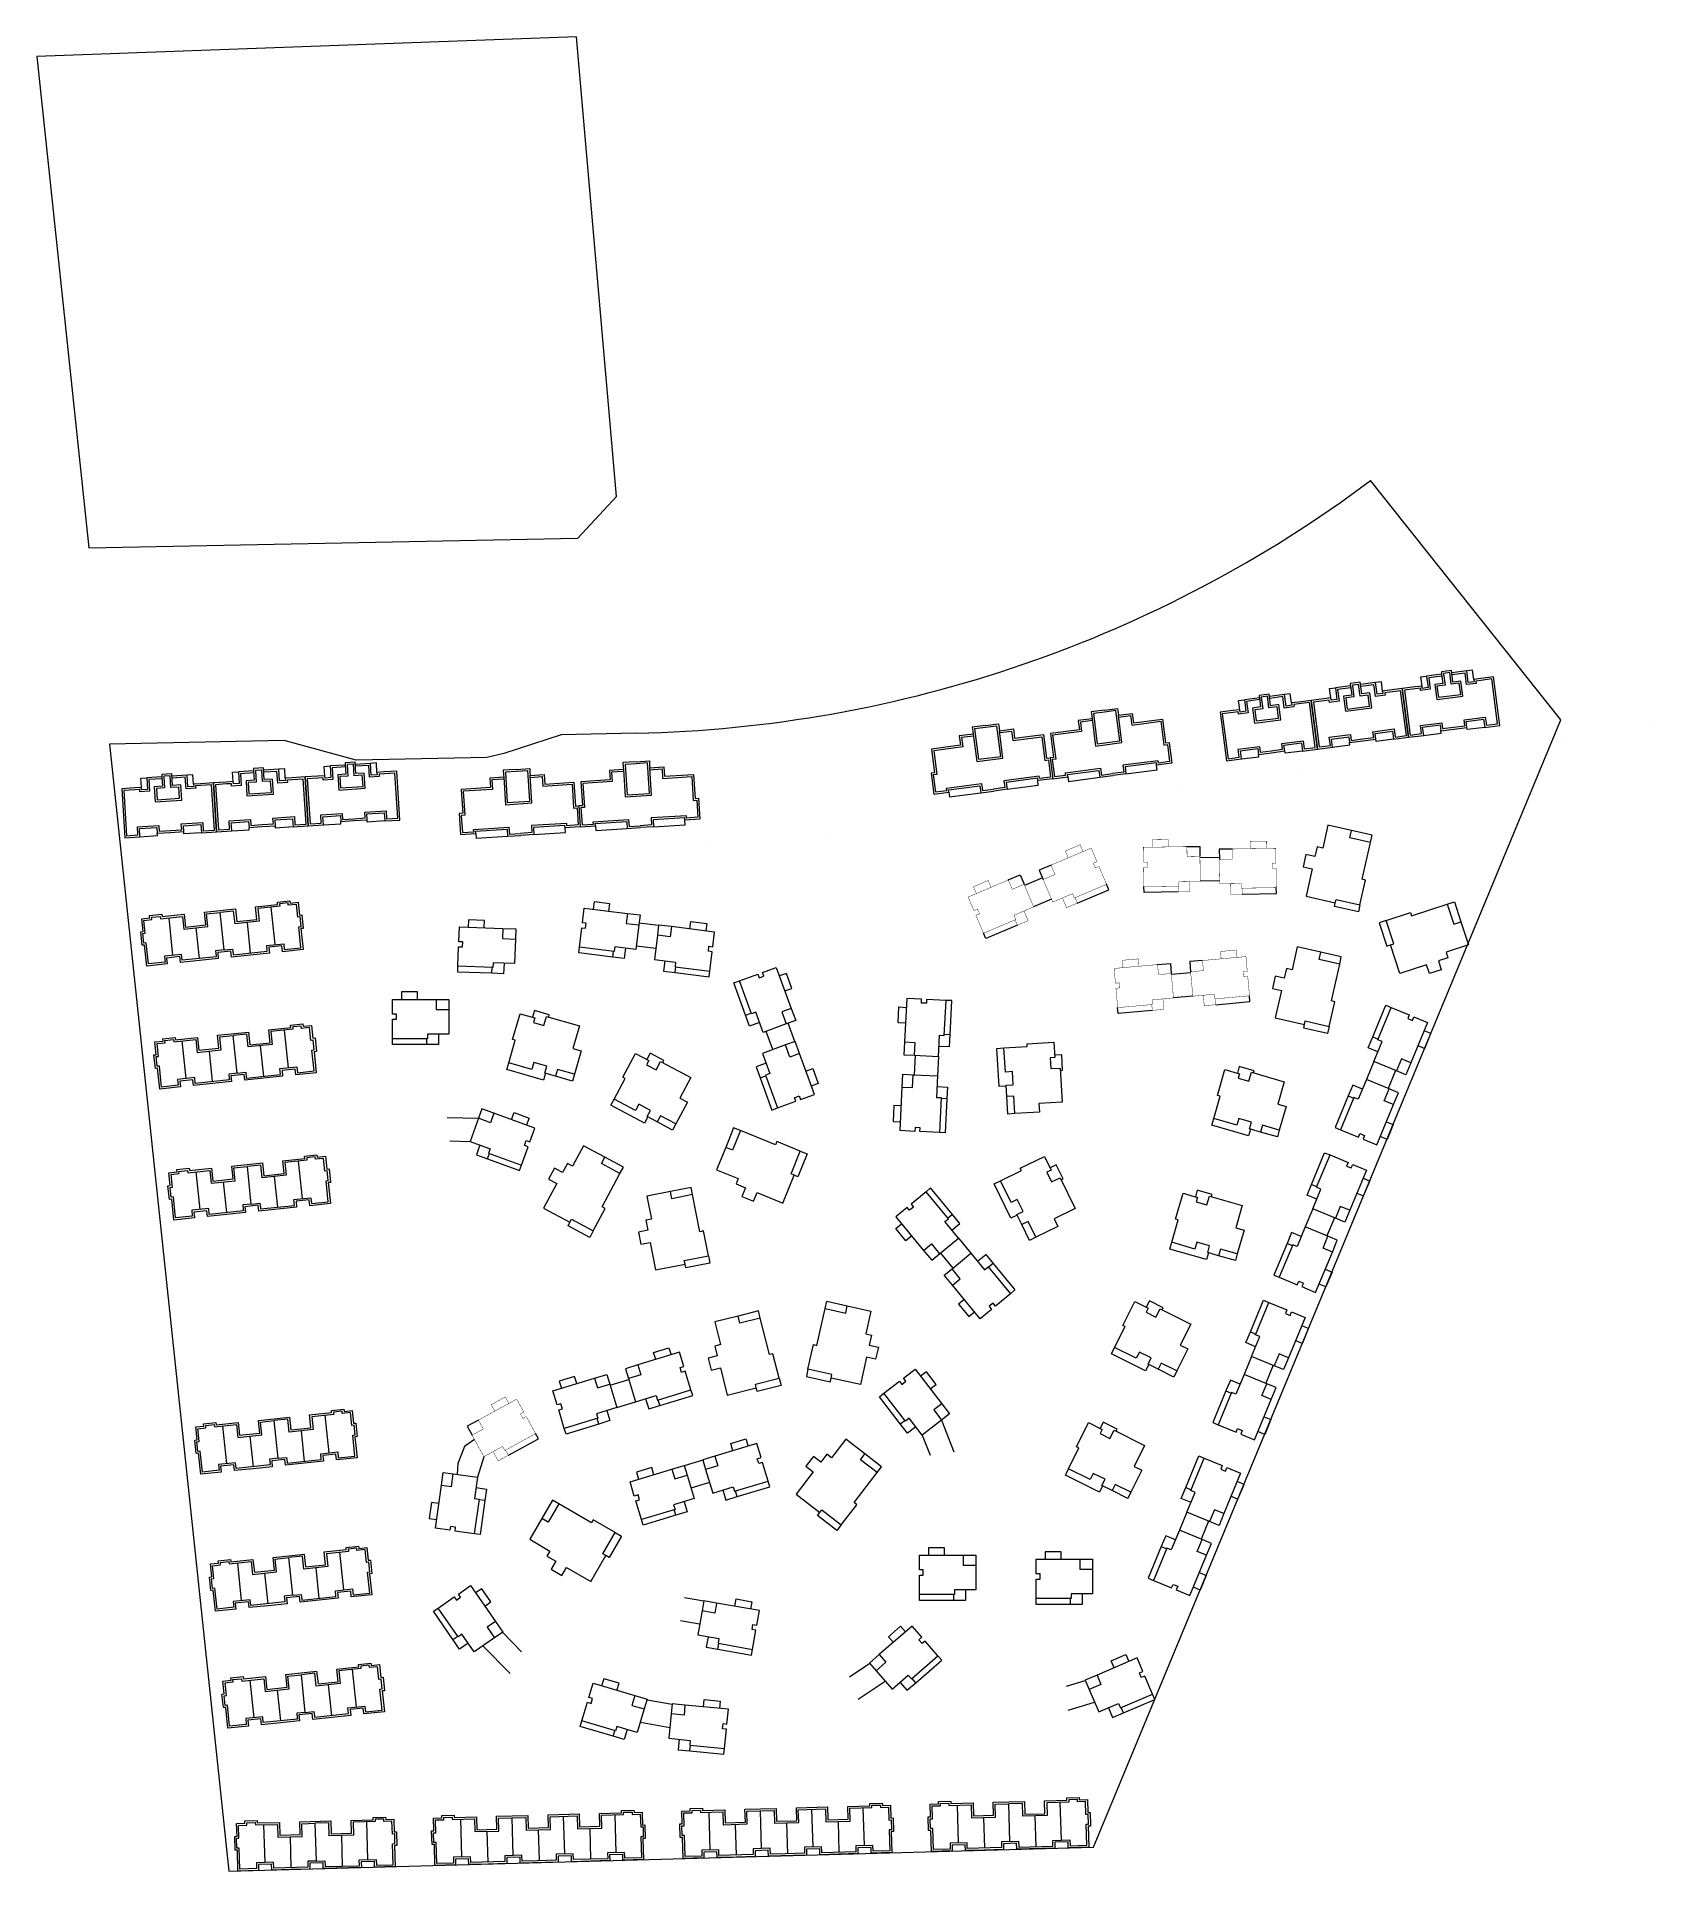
# Model space of a CAD drawing. Extents: x 65861 to 191729, y -16848 to 27649.
# Drawn here: x 137786 to 141935, y -13836 to -9125 of the extents above; entities that cross this region are included whole.
import ezdxf
from ezdxf.enums import TextEntityAlignment as Align

# ---------------------------------------------------------------- set-up
doc = ezdxf.new("R2010")
doc.units = 0
doc.header["$LTSCALE"] = 1000
doc.header["$MEASUREMENT"] = 0
doc.layers.add('140', color=2, linetype='Continuous', lineweight=5)
doc.layers.add('DingDianTu', color=5, linetype='Continuous', lineweight=0)
doc.layers.add('tk', color=253, linetype='Continuous')
doc.styles.add('TKZ1', font='SIMHEI.TTF', dxfattribs={"width": 0.7})
doc.styles.add('图签栏', font='SimSun.ttf')

# ---------------------------------------------------------------- blocks, each defined once
blk = doc.blocks.new('dafasfd')
at = {"layer": 'DingDianTu', "color": 7, "const_width": 100}
blk.add_lwpolyline([(36368038, 16363912), (36368954, 16361479), (36372042, 16362641), (36374261, 16356745), (36369114, 16354807), (36369537, 16353684), (36361113, 16350514), (36359352, 16355194), (36360288, 16355546), (36359830, 16356763), (36358894, 16356410), (36357556, 16359967)], close=True, dxfattribs=at)
for points in [[(36363546, 16362221), (36362876, 16363999), (36359039, 16362555), (36359708, 16360777)], [(36371734, 16355794), (36372686, 16353267), (36369878, 16352210), (36369350, 16353614)]]:
    blk.add_lwpolyline(points, dxfattribs=at)
at = {"layer": 'DingDianTu', "color": 7}
for points in [[(36368038, 16363912), (36371127, 16365074), (36372042, 16362641)], [(36369878, 16352210), (36361642, 16349110), (36361113, 16350514)]]:
    blk.add_lwpolyline(points, dxfattribs=at)
blk = doc.blocks.new('*E122')
at = {"layer": 'DingDianTu', "color": 7, "xscale": 0.001000002024510444, "yscale": 0.001000000163912773, "zscale": 0.001, "rotation": 339.3761177849276}
blk.add_blockref('dafasfd', (22613, -20413), dxfattribs=at)
blk = doc.blocks.new('*E121')
at = {"layer": 'DingDianTu', "color": 7, "xscale": 0.001000002024510444, "yscale": 0.001000000163912773, "zscale": 0.001, "rotation": 339.3761177849276}
blk.add_blockref('dafasfd', (22613, -20413), dxfattribs=at)
blk = doc.blocks.new('*E120')
at = {"layer": 'DingDianTu', "color": 7, "xscale": 0.001000002024510444, "yscale": 0.001000000163912773, "zscale": 0.001, "rotation": 339.3761177849276}
blk.add_blockref('dafasfd', (22613, -20413), dxfattribs=at)
blk = doc.blocks.new('*E119')
at = {"layer": 'DingDianTu', "color": 7, "xscale": 0.001000002024510444, "yscale": 0.001000000163912773, "zscale": 0.001, "rotation": 339.3761177849276}
blk.add_blockref('dafasfd', (22613, -20413), dxfattribs=at)
blk = doc.blocks.new('*E118')
at = {"layer": 'DingDianTu', "color": 7, "xscale": 0.001000002024510444, "yscale": 0.001000000163912773, "zscale": 0.001, "rotation": 339.3761177849276}
blk.add_blockref('dafasfd', (22613, -20413), dxfattribs=at)
blk = doc.blocks.new('*E117')
at = {"layer": 'DingDianTu', "color": 7, "xscale": 0.001000002024510444, "yscale": 0.001000000163912773, "zscale": 0.001, "rotation": 339.3761177849276}
blk.add_blockref('dafasfd', (22613, -20413), dxfattribs=at)
blk = doc.blocks.new('*E115')
at = {"layer": 'DingDianTu', "color": 7, "xscale": 0.001000002024510444, "yscale": 0.001000000163912773, "zscale": 0.001, "rotation": 339.3761177849276}
blk.add_blockref('dafasfd', (22612.58, -20413.34), dxfattribs=at)
blk = doc.blocks.new('*E114')
at = {"layer": 'DingDianTu', "color": 7, "xscale": 0.001000002024510444, "yscale": 0.001000000163912773, "zscale": 0.001, "rotation": 339.3761177849276}
blk.add_blockref('dafasfd', (22612.58, -20413.34), dxfattribs=at)
blk = doc.blocks.new('*E113')
at = {"layer": 'DingDianTu', "color": 7, "xscale": 0.001000002024510444, "yscale": 0.001000000163912773, "zscale": 0.001, "rotation": 339.3761177849276}
blk.add_blockref('dafasfd', (22612.58, -20413.34), dxfattribs=at)
blk = doc.blocks.new('*E112')
at = {"layer": 'DingDianTu', "color": 7, "xscale": 0.001000002024510444, "yscale": 0.001000000163912773, "zscale": 0.001, "rotation": 339.3761177849276}
blk.add_blockref('dafasfd', (22612.58, -20413.34), dxfattribs=at)
blk = doc.blocks.new('*E111')
at = {"layer": 'DingDianTu', "color": 7, "xscale": 0.001000002024510444, "yscale": 0.001000000163912773, "zscale": 0.001, "rotation": 339.3761177849276}
blk.add_blockref('dafasfd', (22612.58, -20413.34), dxfattribs=at)
blk = doc.blocks.new('*E110')
at = {"layer": 'DingDianTu', "color": 7, "xscale": 0.001000002024510444, "yscale": 0.001000000163912773, "zscale": 0.001, "rotation": 339.3761177849276}
blk.add_blockref('dafasfd', (22612.58, -20413.34), dxfattribs=at)
blk = doc.blocks.new('*E109')
at = {"layer": 'DingDianTu', "color": 7, "xscale": 0.001000002024510444, "yscale": 0.001000000163912773, "zscale": 0.001, "rotation": 339.3761177849276}
blk.add_blockref('dafasfd', (22612.58, -20413.34), dxfattribs=at)
blk = doc.blocks.new('*E116')
at = {"layer": 'DingDianTu', "color": 7, "xscale": 0.001000002024510444, "yscale": 0.001000000163912773, "zscale": 0.001, "rotation": 339.3761177849276}
blk.add_blockref('dafasfd', (22613, -20413), dxfattribs=at)
blk = doc.blocks.new('图框')
h = blk.add_hatch(color=256)
edge = h.paths.add_edge_path()
edge.add_ellipse((-63198.9, -481062.8), major_axis=(686.2, 0), ratio=1, start_angle=93.06125, end_angle=187.2562, ccw=False)
edge.add_ellipse((-63322.1, -481142.5), major_axis=(769.8, 0), ratio=1, start_angle=83.53957, end_angle=171.43553)
edge.add_ellipse((-63213.2, -480982.2), major_axis=(871.3, 0), ratio=1, start_angle=56.56443, end_angle=183.00451, ccw=False)
edge.add_ellipse((-63386.4, -481010.4), major_axis=(998.7, 0), ratio=1, start_angle=49.14594, end_angle=218.75149)
edge.add_ellipse((-63388.4, -480847), major_axis=(-1106.9, 0), ratio=1, start_angle=363.29715, end_angle=405.43011, ccw=False)
edge.add_ellipse((-63246, -481040.9), major_axis=(-1254.2, 0), ratio=1, start_angle=-5.96131, end_angle=259.86154)
edge.add_ellipse((-63339.7, -480831.7), major_axis=(-1072.5, 0), ratio=1, start_angle=106.44548, end_angle=252.95012, ccw=False)
edge.add_ellipse((-63305.7, -481165.4), major_axis=(745.4, 0), ratio=1, start_angle=-68.7932, end_angle=-8.26705)
edge.add_ellipse((-63206.6, -481059.2), major_axis=(-673.2, 0), ratio=1, start_angle=65.44009, end_angle=161.52311, ccw=False)
edge.add_ellipse((-63325.5, -481141.3), major_axis=(-554.1, 0), ratio=1, start_angle=360.85108, end_angle=433.12296, ccw=False)
h = blk.add_hatch()
h.set_pattern_fill('ANSI31', color=256, scale=6118.035339, style=0)
h.set_pattern_definition([(45, (-106270.35, -472353.21), (-27.03815, 27.03815), [])])
edge = h.paths.add_edge_path()
edge.add_ellipse((-63325.5, -481141.3), major_axis=(-554.1, 0), ratio=1, start_angle=180.00009, end_angle=360.85117)
edge.add_ellipse((-63325.5, -481141.3), major_axis=(554.1, 0), ratio=1, start_angle=180.85074, end_angle=359.99966)
edge = h.paths.add_edge_path(flags=16)
edge.add_ellipse((-63214.6, -481016.9), major_axis=(-337.5, 0), ratio=1, start_angle=180.00001, end_angle=360.00001, ccw=False)
edge.add_ellipse((-63214.6, -481016.9), major_axis=(337.5, 0), ratio=1, start_angle=180, end_angle=360, ccw=False)
for p, q in [((-58108.5, -445311.2), (-142208.5, -445311.2)), ((-142208.5, -504711.2), (-142208.5, -445311.2)), ((-58108.5, -504711.2), (-58108.5, -445311.2)), ((-134671, -445811.2), (-134671, -446311.2)), ((-129633.5, -445811.2), (-129633.5, -446311.2)), ((-124596, -445811.2), (-124596, -446311.2)), ((-119558.5, -445811.2), (-119558.5, -446311.2)), ((-114521, -445811.2), (-114521, -446311.2)), ((-109483.5, -445811.2), (-109483.5, -446311.2)), ((-104446, -445811.2), (-104446, -446311.2)), ((-94371, -445811.2), (-94371, -446311.2)), ((-89333.5, -445811.2), (-89333.5, -446311.2)), ((-84296, -445811.2), (-84296, -446311.2)), ((-79258.5, -445811.2), (-79258.5, -446311.2)), ((-74221, -445811.2), (-74221, -446311.2)), ((-69183.5, -445811.2), (-69183.5, -446311.2)), ((-64146, -445811.2), (-64146, -446311.2)), ((-99408.5, -446311.2), (-99408.5, -446811.2)), ((-67108.5, -447644.6), (-59108.5, -447644.6)), ((-140208.5, -452051.2), (-139708.5, -452051.2)), ((-67108.5, -452051.2), (-59108.5, -452051.2)), ((-58608.5, -452051.2), (-59108.5, -452051.2)), ((-67108.5, -453384.6), (-59108.5, -453384.6)), ((-66041.8, -453384.6), (-66041.8, -459784.6)), ((-60975.1, -453384.6), (-60975.1, -459784.6)), ((-67108.5, -454451.2), (-59108.5, -454451.2)), ((-67108.5, -455517.9), (-59108.5, -455517.9)), ((-67108.5, -456584.6), (-59108.5, -456584.6)), ((-67108.5, -457651.2), (-59108.5, -457651.2)), ((-140208.5, -457791.2), (-139708.5, -457791.2)), ((-58608.5, -457791.2), (-59108.5, -457791.2)), ((-67108.5, -458717.9), (-59108.5, -458717.9)), ((-67108.5, -459784.6), (-59108.5, -459784.6)), ((-67108.5, -461117.9), (-59108.5, -461117.9)), ((-67108.5, -461117.9), (-59108.5, -461117.9)), ((-140208.5, -463531.2), (-139708.5, -463531.2)), ((-58608.5, -463531.2), (-59108.5, -463531.2)), ((-140208.5, -469271.2), (-139708.5, -469271.2)), ((-58608.5, -469271.2), (-59108.5, -469271.2)), ((-139708.5, -475011.2), (-139208.5, -475011.2)), ((-140208.5, -480751.2), (-139708.5, -480751.2)), ((-58608.5, -480751.2), (-59108.5, -480751.2)), ((-58608.5, -486491.2), (-59108.5, -486491.2)), ((-141308.5, -487311.2), (-139708.5, -487311.2)), ((-141308.5, -487311.2), (-139708.5, -487311.2)), ((-140508.5, -502911.2), (-140508.5, -487311.2)), ((-67108.5, -487711.2), (-59108.5, -487711.2)), ((-67108.5, -489044.6), (-59108.5, -489044.6)), ((-67108.5, -490377.9), (-59108.5, -490377.9)), ((-141308.5, -491011.2), (-139708.5, -491011.2)), ((-67108.5, -491711.2), (-59108.5, -491711.2)), ((-58608.5, -492231.2), (-59108.5, -492231.2)), ((-141308.5, -492511.2), (-139708.5, -492511.2)), ((-67108.5, -493044.6), (-59108.5, -493044.6)), ((-67108.5, -495711.2), (-59108.5, -495711.2)), ((-141308.5, -496211.2), (-139708.5, -496211.2)), ((-67108.5, -497044.6), (-59108.5, -497044.6)), ((-141308.5, -497711.2), (-139708.5, -497711.2)), ((-58608.5, -497971.2), (-59108.5, -497971.2)), ((-67108.5, -498377.9), (-59108.5, -498377.9)), ((-67108.5, -499711.2), (-59108.5, -499711.2)), ((-63108.5, -499711.2), (-63108.5, -503711.2)), ((-67108.5, -501044.6), (-59108.5, -501044.6)), ((-141308.5, -501411.2), (-139708.5, -501411.2)), ((-67108.5, -502377.9), (-59108.5, -502377.9)), ((-141308.5, -502911.2), (-139708.5, -502911.2)), ((-99408.5, -503711.2), (-99408.5, -503211.2)), ((-134671, -504211.2), (-134671, -503711.2)), ((-129633.5, -504211.2), (-129633.5, -503711.2)), ((-124596, -504211.2), (-124596, -503711.2)), ((-119558.5, -504211.2), (-119558.5, -503711.2)), ((-114521, -504211.2), (-114521, -503711.2)), ((-109483.5, -504211.2), (-109483.5, -503711.2)), ((-104408.5, -504211.2), (-104408.5, -503711.2)), ((-103408.5, -504211.2), (-103408.5, -503711.2)), ((-102408.5, -504211.2), (-102408.5, -503711.2)), ((-101408.5, -504211.2), (-101408.5, -503711.2)), ((-100408.5, -504211.2), (-100408.5, -503711.2)), ((-98408.5, -504211.2), (-98408.5, -503711.2)), ((-97408.5, -504211.2), (-97408.5, -503711.2)), ((-96408.5, -504211.2), (-96408.5, -503711.2)), ((-95408.5, -504211.2), (-95408.5, -503711.2)), ((-94408.5, -504211.2), (-94408.5, -503711.2)), ((-89333.5, -504211.2), (-89333.5, -503711.2)), ((-84296, -504211.2), (-84296, -503711.2)), ((-79258.5, -504211.2), (-79258.5, -503711.2)), ((-74221, -504211.2), (-74221, -503711.2)), ((-69183.5, -504211.2), (-69183.5, -503711.2)), ((-64146, -504211.2), (-64146, -503711.2)), ((-104408.5, -504211.2), (-94408.5, -504211.2)), ((-142208.5, -504711.2), (-58108.5, -504711.2))]:
    blk.add_line(p, q)
at = {"const_width": 200}
for points in [[(-99408.5, -446061.2), (-99408.5, -445811.2)], [(-67108.5, -446311.2), (-67108.5, -503711.2)], [(-67108.5, -452051.2), (-59108.5, -452051.2)], [(-67108.5, -459784.6), (-59108.5, -459784.6)], [(-139958.5, -475011.2), (-140208.5, -475011.2)], [(-58858.5, -475011.2), (-58608.5, -475011.2)], [(-67108.5, -478377.9), (-59108.5, -478377.9)], [(-67108.5, -478377.9), (-59108.5, -478377.9)], [(-67108.5, -486377.9), (-59108.5, -486377.9)], [(-67108.5, -486377.9), (-59108.5, -486377.9)], [(-139708.5, -503711.2), (-141308.5, -503711.2), (-141308.5, -487311.2), (-139708.5, -487311.2)], [(-67108.5, -494377.9), (-59108.5, -494377.9)], [(-99408.5, -503961.2), (-99408.5, -504211.2)]]:
    blk.add_lwpolyline(points, dxfattribs=at)
blk.add_lwpolyline([(-59108.5, -446311.2), (-139708.5, -446311.2), (-139708.5, -503711.2), (-59108.5, -503711.2)], close=True, dxfattribs=at)
for centre, major_axis, start_param, end_param in [((-63246, -481040.9), (1254.2, 0), 3.037548, 7.677032), ((-63339.7, -480831.7), (-1072.5, 0), 1.857824, 4.414813), ((-63386.4, -481010.4), (-998.7, 0), 3.999352, 6.959527), ((-63213.2, -480982.2), (871.3, 0), 0.987236, 3.194031), ((-63322.1, -481142.5), (-769.8, 0), 4.599634, 6.133708), ((-63198.9, -481062.8), (686.2, 0), 1.624225, 3.268238), ((-63325.5, -481141.3), (-554.1, 0), 1.276237, 6.29804), ((-63325.5, -481141.3), (554.1, 0), -6.689621188105122e-07, 6.283184638217468), ((-63214.6, -481016.9), (-337.5, 0), 3.141595, 9.42478), ((-63388.4, -480847), (1106.9, 0), 3.199138, 3.934497), ((-63206.6, -481059.2), (673.2, 0), 4.283737, 5.960702), ((-63305.7, -481165.4), (745.4, 0), -1.200668, -0.144287)]:
    blk.add_ellipse(centre, major_axis=major_axis, ratio=1, start_param=start_param, end_param=end_param)
for points in [[(-99658.5, -446061.2), (-99158.5, -446061.2), (-99408.5, -446311.2)], [(-139958.5, -475261.2), (-139958.5, -474761.2), (-139708.5, -475011.2)], [(-58858.5, -475261.2), (-58858.5, -474761.2), (-59108.5, -475011.2)], [(-99658.5, -503961.2), (-99158.5, -503961.2), (-99408.5, -503711.2)]]:
    blk.add_solid(points)
at = {"style": 'TKZ1'}
for s, height, width, p in [('1', 250, 0.85, (-137189.7, -446061.2)), ('2', 250, 0.85, (-132152.2, -446061.2)), ('3', 250, 0.85, (-127114.7, -446061.2)), ('4', 250, 0.85, (-122077.2, -446061.2)), ('5', 250, 0.85, (-117039.7, -446061.2)), ('6', 250, 0.85, (-112002.2, -446061.2)), ('7', 250, 0.85, (-106964.7, -446061.2)), ('8', 250, 0.85, (-101927.2, -446061.2)), ('9', 250, 0.85, (-96889.7, -446061.2)), ('10', 250, 0.85, (-91852.2, -446061.2)), ('11', 250, 0.85, (-86814.7, -446061.2)), ('12', 250, 0.85, (-81777.2, -446061.2)), ('13', 250, 0.85, (-76739.7, -446061.2)), ('14', 250, 0.85, (-71702.2, -446061.2)), ('15', 250, 0.85, (-66664.7, -446061.2)), ('16', 250, 0.85, (-61627.2, -446061.2)), ('A', 250, 0.85, (-139958.5, -449181.2)), ('A', 250, 0.85, (-58858.5, -449181.2)), ('B', 250, 0.85, (-139958.5, -454921.2)), ('B', 250, 0.85, (-58858.5, -454921.2)), ('C', 250, 0.85, (-139958.5, -460661.2)), ('C', 250, 0.85, (-58858.5, -460661.2)), ('D', 250, 0.85, (-139958.5, -466401.2)), ('D', 250, 0.85, (-58858.5, -466401.2)), ('E', 250, 0.85, (-139958.5, -472141.2)), ('E', 250, 0.85, (-58858.5, -472141.2)), ('F', 250, 0.85, (-139958.5, -477881.2)), ('F', 250, 0.85, (-58858.5, -477881.2)), ('G', 250, 0.85, (-139964.1, -483621.2)), ('G', 250, 0.85, (-58858.5, -483621.2)), ('中国 上海 淮海西路   号    ', 200, 0.75, (-62944, -484677.9)), ('570     200052 ', 200, 0.75, (-61637.4, -484690.7)), ('NO.570 WEST HUAIHAI RD. SHANGHAI. 200052  P.R.C', 200, 0.75, (-63108.5, -485177.9)), ('Tel:86-21-61248000  Fax: 86-21-62838426', 200, 0.75, (-63108.5, -485677.9)), ('H', 250, 0.85, (-58858.5, -489361.2)), ('I', 250, 0.85, (-58858.5, -495101.2)), ('J', 250, 0.85, (-58858.5, -500841.2)), ('1', 250, 0.85, (-137189.7, -503961.2)), ('2', 300, 0.85, (-132152.2, -503961.2)), ('3', 300, 0.85, (-127114.7, -503961.2)), ('4', 300, 0.85, (-122077.2, -503961.2)), ('5', 300, 0.85, (-117039.7, -503961.2)), ('6', 300, 0.85, (-112002.2, -503961.2)), ('7', 300, 0.85, (-106964.7, -503961.2)), ('10', 250, 0.85, (-91852.2, -503961.2)), ('11', 250, 0.85, (-86814.7, -503961.2)), ('12', 250, 0.85, (-81777.2, -503961.2)), ('13', 250, 0.85, (-76739.7, -503961.2)), ('14', 250, 0.85, (-71702.2, -503961.2)), ('15', 250, 0.85, (-66664.7, -503961.2)), ('16', 250, 0.85, (-61627.2, -503961.2))]:
    blk.add_text(s, height=height, dxfattribs=dict(at, width=width)).set_placement(p, align=Align.MIDDLE)
for s, height, style, p in [('例图索引', 282.83, '图签栏', (-66657.8, -446952.6)), ('出图记录', 282.83, '图签栏', (-66657.8, -452692.6)), ('Issue notes', 188.552, '图签栏', (-66593.5, -453169)), ('序号', 282.83, '图签栏', (-66893.1, -453919.4)), ('修改内容', 282.83, '图签栏', (-64253.6, -453924.6)), ('日期', 282.83, '图签栏', (-60420.3, -453908.5)), ('NO.', 188.55, '图签栏', (-66674.8, -454309.7)), ('DESCRIPTION', 188.552, '图签栏', (-64203.7, -454309.4)), ('DATE', 188.55, '图签栏', (-60260.1, -454298.1)), ('盖  章', 282.83, '图签栏', (-67041.2, -460387.6)), ('SEAL', 188.55, '图签栏', (-66697.6, -460901.9)), ('DESIGN FIRM', 188.552, '图签栏', (-66679.3, -479393.1)), ('审定人/日期', 300, '图签栏', (-66948.3, -486989.2)), ('AUTHORIZED FOR ISSUE BY /DATE', 200, '图签栏', (-66913.6, -487503.4)), ('审核人/日期', 300, '图签栏', (-66942.9, -488308.7)), ('AUDITED BY /DATE', 200, '图签栏', (-66920.2, -488835.3)), ('设计总负责人/日期', 300, '图签栏', (-66936.8, -489681.1)), ('PROJECT DIRECTOR /DATE', 200, '图签栏', (-66924.1, -490169.1)), ('专业负责人/日期', 300, '图签栏', (-66936, -490967.5)), ('DISCIPLINE RESPONSIBLE BY /DATE', 200, '图签栏', (-66916.7, -491464.9)), ('校对人/日期', 300, '图签栏', (-66912.7, -492333.3)), ('CHECKED BY /DATE', 200, '图签栏', (-66918.3, -492833.7)), ('设计人/日期', 300, '图签栏', (-66934.4, -493666.6)), ('DESIGNED BY /DATE', 200, '图签栏', (-66907.5, -494128.5)), ('建设单位', 300, '图签栏', (-66915.6, -494991.6)), ('CLIENT', 200, '图签栏', (-66911.6, -495494.5)), ('项目名称', 300, '图签栏', (-66939.8, -496318.1)), ('江阴800亩项目', 300, 'TKZ1', (-64309.9, -496529.4)), ('PROJECT', 200, '图签栏', (-66923.9, -496821.2)), ('子项名称', 300, '图签栏', (-66939.8, -497651.4)), ('SUB ITEM', 200, '图签栏', (-66923.9, -498154.5)), ('图  名', 300, '图签栏', (-66923.2, -499004.8)), ('DRAWING TITLE', 200, '图签栏', (-66917.8, -499486.8)), ('工程编号', 300, '图签栏', (-66937.7, -500337.4)), ('设计阶段', 300, '图签栏', (-62868.1, -500376.4)), ('方案', 250, 'TKZ1', (-60683.6, -500564.8)), ('STATUS', 200, '图签栏', (-62778.9, -500784.2)), ('JOB NO.', 200, '图签栏', (-66839.4, -500836)), ('比  例', 300, '图签栏', (-66919, -501680.9)), ('专  业', 300, '图签栏', (-62890.6, -501686.1)), ('建筑', 250, 'TKZ1', (-60690, -501860.1)), ('SCALE', 200, '图签栏', (-66833.2, -502156.7)), ('DISCIPLINE', 200, '图签栏', (-62847.8, -502151.9)), ('图  号', 300, '图签栏', (-62866.3, -502993.9)), ('日  期', 300, '图签栏', (-66982.7, -503034.1)), ('DATE', 200, '图签栏', (-66800, -503421.7)), ('DRAWING NO.', 200, '图签栏', (-62864, -503399.8))]:
    blk.add_text(s, height=height, dxfattribs=dict(style=style)).set_placement(p)
at = {"style": '图签栏', "width": 0.75}
blk.add_text('（所出施工图须加盖我院出图章，否则无效）', height=282.828, dxfattribs=at).set_placement((-65503.9, -460671.2))
for s, height, style, p in [('设计单位', 300, '图签栏', (-65967.5, -478827.9)), ('上海水石建筑规划设计有限公司', 360, 'TKZ1', (-63016.4, -483114.4))]:
    blk.add_text(s, height=height, dxfattribs=dict(style=style)).set_placement(p, align=Align.MIDDLE)
at = {"style": '图签栏'}
for s, p in [('动 力', (-141052.3, -491804.1)), ('电气', (-140252.3, -491804.1)), ('给排水', (-141052.3, -497004.1)), ('暖 通', (-140252.3, -497004.1)), ('建 筑', (-141092.9, -502161.2)), ('结 构', (-140292.8, -502161.2))]:
    blk.add_text(s, height=200, rotation=90, dxfattribs=at).set_placement(p, align=Align.MIDDLE)
for s, height, p in [('Power', 200, (-140620.3, -492150.2)), ('Elec', 200, (-139823.1, -492092.1)), ('WS＆D', 200, (-140585.6, -497360.7)), ('HVAC', 200, (-139840.2, -497300.3)), ('CONFIRMED BY /DATE', 202.02, (-141496.8, -501732.7)), ('日期', 202.02, (-141495.8, -502339)), ('Arch', 200, (-140606.4, -502458)), ('Stru', 200, (-139864.3, -502458)), ('工种会签/', 202.02, (-141494.5, -503617.2))]:
    blk.add_text(s, height=height, rotation=90, dxfattribs=at).set_placement(p)

msp = doc.modelspace()

# ---------------------------------------------------------------- linework, layer by layer
at = {"layer": '140', "color": 7}
for p, q in [((139171.9, -9124.7), (137785.9, -9175.8)), ((139275.4, -10305.2), (139171.9, -9124.7)), ((137785.9, -9175.8), (137919.7, -10437.5)), ((141700.7, -10879.3), (141211.4, -10264.7)), ((139175.6, -10412.3), (139275.4, -10305.2)), ((137919.7, -10437.5), (139175.6, -10412.3)), ((141185.2, -10782.5), (141159.4, -10785.9)), ((141159.4, -10785.9), (141160.2, -10791.8)), ((141180.9, -10788.1), (141165, -10790.2)), ((141184.7, -10817.9), (141180.9, -10788.1)), ((141186, -10788.5), (141185.2, -10782.5)), ((141189.1, -10812.3), (141185.2, -10782.5)), ((141224.7, -10783.5), (141186, -10788.5)), ((141239.5, -10781.6), (141224.7, -10783.5)), ((141228.5, -10813.2), (141224.7, -10783.5)), ((141242.6, -10805.4), (141239.5, -10781.6)), ((141340.7, -10768.5), (141355.6, -10766.5)), ((141343.8, -10792.3), (141340.7, -10768.5)), ((141394.2, -10761.5), (141355.6, -10766.5)), ((141355.6, -10766.5), (141359.4, -10796.3)), ((141394.9, -10766.5), (141361.2, -10770.8)), ((141361.2, -10770.8), (141365, -10800.6)), ((141397.3, -10785.3), (141376.5, -10788)), ((141376.5, -10788), (141381.5, -10826.7)), ((141419.3, -10752.2), (141393.5, -10755.6)), ((141393.5, -10755.6), (141394.2, -10761.5)), ((141394.2, -10761.5), (141397.3, -10785.3)), ((141414.9, -10757.8), (141399.1, -10759.9)), ((141399.1, -10759.9), (141399.2, -10760.9)), ((141399.2, -10760.9), (141402.9, -10789.6)), ((141418.8, -10787.6), (141414.9, -10757.8)), ((141439.6, -10784.9), (141418.8, -10787.6)), ((141420, -10758.2), (141419.3, -10752.2)), ((141423.1, -10782), (141419.3, -10752.2)), ((141458.7, -10753.2), (141420, -10758.2)), ((141454.4, -10758.8), (141420.7, -10763.1)), ((141443.9, -10779.3), (141423.1, -10782)), ((141443.3, -10813.6), (141439.6, -10784.9)), ((141448.9, -10818), (141443.9, -10779.3)), ((141458.2, -10788.5), (141454.4, -10758.8)), ((141483, -10785.3), (141458.2, -10788.5)), ((141473.6, -10751.2), (141458.7, -10753.2)), ((141462.6, -10782.9), (141458.7, -10753.2)), ((141477.4, -10781), (141462.6, -10782.9)), ((141476.7, -10775), (141473.6, -10751.2)), ((141494.5, -10772.7), (141476.7, -10775)), ((141476.7, -10775), (141477.4, -10781)), ((141495.2, -10777.7), (141482.3, -10779.4)), ((141482.3, -10779.4), (141483, -10785.3)), ((141527.2, -10768.5), (141494.5, -10772.7)), ((141522.9, -10774.1), (141495.2, -10777.7)), ((141537.8, -10889.1), (141522.9, -10774.1)), ((141543.4, -10893.4), (141527.2, -10768.5)), ((140872.6, -10829.1), (140887.5, -10827.2)), ((140875.7, -10852.9), (140872.6, -10829.1)), ((140926.1, -10822.2), (140887.5, -10827.2)), ((140887.5, -10827.2), (140891.3, -10856.9)), ((140926.8, -10827.1), (140893.1, -10831.5)), ((140893.1, -10831.5), (140896.9, -10861.2)), ((140951.2, -10812.9), (140925.4, -10816.2)), ((140925.4, -10816.2), (140926.1, -10822.2)), ((140926.1, -10822.2), (140929.2, -10846)), ((140946.8, -10818.5), (140931, -10820.5)), ((140931, -10820.5), (140931.1, -10821.5)), ((140931.1, -10821.5), (140934.8, -10850.3)), ((140950.7, -10848.2), (140946.8, -10818.5)), ((140951.9, -10818.8), (140951.2, -10812.9)), ((140955, -10842.6), (140951.2, -10812.9)), ((140990.6, -10813.8), (140951.9, -10818.8)), ((140986.3, -10819.4), (140952.6, -10823.8)), ((140990.1, -10849.2), (140986.3, -10819.4)), ((141005.5, -10811.9), (140990.6, -10813.8)), ((140994.5, -10843.6), (140990.6, -10813.8)), ((141008.6, -10835.7), (141005.5, -10811.9)), ((141026.4, -10833.4), (141008.6, -10835.7)), ((141059.1, -10829.1), (141026.4, -10833.4)), ((141054.8, -10834.7), (141027.1, -10838.3)), ((141069.7, -10949.8), (141054.8, -10834.7)), ((141091.9, -10824.9), (141059.1, -10829.1)), ((141075.3, -10954.1), (141059.1, -10829.1)), ((141059.1, -10829.1), (141075.3, -10954.1)), ((141092.5, -10829.8), (141064.7, -10833.4)), ((141064.7, -10833.4), (141079.7, -10948.5)), ((141109.7, -10822.6), (141091.9, -10824.9)), ((141105.4, -10828.2), (141092.5, -10829.8)), ((141106.2, -10834.1), (141105.4, -10828.2)), ((141131, -10830.9), (141106.2, -10834.1)), ((141106.6, -10798.8), (141121.5, -10796.8)), ((141109.7, -10822.6), (141106.6, -10798.8)), ((141110.5, -10828.5), (141109.7, -10822.6)), ((141125.4, -10826.6), (141110.5, -10828.5)), ((141160.2, -10791.8), (141121.5, -10796.8)), ((141121.5, -10796.8), (141125.4, -10826.6)), ((141160.8, -10796.8), (141127.1, -10801.2)), ((141127.1, -10801.2), (141131, -10830.9)), ((141163.3, -10815.6), (141142.5, -10818.3)), ((141142.5, -10818.3), (141147.5, -10857)), ((141168.9, -10820), (141148.1, -10822.7)), ((141148.1, -10822.7), (141151.8, -10851.4)), ((141160.2, -10791.8), (141163.3, -10815.6)), ((141165, -10790.2), (141165.2, -10791.2)), ((141165.2, -10791.2), (141168.9, -10820)), ((141205.6, -10815.2), (141184.7, -10817.9)), ((141220.3, -10789.1), (141186.6, -10793.5)), ((141209.9, -10809.6), (141189.1, -10812.3)), ((141209.3, -10844), (141205.6, -10815.2)), ((141214.9, -10848.3), (141209.9, -10809.6)), ((141224.2, -10818.8), (141220.3, -10789.1)), ((141249, -10815.6), (141224.2, -10818.8)), ((141243.4, -10811.3), (141228.5, -10813.2)), ((141260.5, -10803), (141242.6, -10805.4)), ((141242.6, -10805.4), (141243.4, -10811.3)), ((141261.1, -10808), (141248.2, -10809.7)), ((141248.2, -10809.7), (141249, -10815.6)), ((141293.2, -10798.8), (141260.5, -10803)), ((141288.9, -10804.4), (141261.1, -10808)), ((141303.8, -10919.4), (141288.9, -10804.4)), ((141325.9, -10794.6), (141293.2, -10798.8)), ((141309.4, -10923.8), (141293.2, -10798.8)), ((141293.2, -10798.8), (141309.4, -10923.8)), ((141326.6, -10799.5), (141298.8, -10803.1)), ((141298.8, -10803.1), (141313.7, -10918.2)), ((141343.8, -10792.3), (141325.9, -10794.6)), ((141339.5, -10797.9), (141326.6, -10799.5)), ((141340.2, -10803.8), (141339.5, -10797.9)), ((141365, -10800.6), (141340.2, -10803.8)), ((141344.5, -10798.2), (141343.8, -10792.3)), ((141359.4, -10796.3), (141344.5, -10798.2)), ((141381.5, -10826.7), (141448.9, -10818)), ((141402.9, -10789.6), (141382.1, -10792.3)), ((141382.1, -10792.3), (141385.8, -10821.1)), ((141385.8, -10821.1), (141443.3, -10813.6)), ((140496.5, -10876), (140460.8, -10880.6)), ((140460.8, -10880.6), (140463.9, -10904.7)), ((140497.1, -10881), (140466.4, -10885)), ((140528, -10854.1), (140494.2, -10858.5)), ((140494.2, -10858.5), (140495.6, -10868.9)), ((140495.6, -10868.9), (140496.5, -10876)), ((140496.5, -10876), (140505.6, -10946.2)), ((140528.6, -10859), (140499.8, -10862.8)), ((140499.8, -10862.8), (140509.9, -10940.6)), ((140500.5, -13773.4), (141700.7, -10879.3)), ((140528, -10854.1), (140561.7, -10849.7)), ((140557.4, -10855.3), (140528.6, -10859)), ((140567.4, -10933.2), (140557.4, -10855.3)), ((140561.7, -10849.7), (140563, -10860.1)), ((140563, -10860.1), (140563.9, -10867.3)), ((140563.9, -10867.3), (140599.6, -10862.6)), ((140573, -10937.5), (140563.9, -10867.3)), ((140564.6, -10872.2), (140595.3, -10868.2)), ((140595.3, -10868.2), (140598.5, -10892.4)), ((140599.6, -10862.6), (140602.8, -10886.8)), ((140602.8, -10886.8), (140677.1, -10877.1)), ((140677.1, -10877.1), (140685, -10938.1)), ((140857.8, -10855.2), (140825.1, -10859.5)), ((140825.1, -10859.5), (140841.3, -10984.4)), ((140858.5, -10860.2), (140830.7, -10863.8)), ((140830.7, -10863.8), (140845.6, -10978.8)), ((140875.7, -10852.9), (140857.8, -10855.2)), ((140871.4, -10858.5), (140858.5, -10860.2)), ((140872.1, -10864.5), (140871.4, -10858.5)), ((140896.9, -10861.2), (140872.1, -10864.5)), ((140876.5, -10858.9), (140875.7, -10852.9)), ((140891.3, -10856.9), (140876.5, -10858.9)), ((140929.2, -10846), (140908.4, -10848.7)), ((140908.4, -10848.7), (140913.4, -10887.3)), ((140913.4, -10887.3), (140980.9, -10878.6)), ((140934.8, -10850.3), (140914, -10853)), ((140914, -10853), (140917.7, -10881.7)), ((140917.7, -10881.7), (140975.3, -10874.3)), ((140971.5, -10845.5), (140950.7, -10848.2)), ((140975.8, -10839.9), (140955, -10842.6)), ((140975.3, -10874.3), (140971.5, -10845.5)), ((140980.9, -10878.6), (140975.8, -10839.9)), ((141014.9, -10845.9), (140990.1, -10849.2)), ((141009.3, -10841.6), (140994.5, -10843.6)), ((141008.6, -10835.7), (141009.3, -10841.6)), ((141027.1, -10838.3), (141014.2, -10840)), ((141014.2, -10840), (141014.9, -10845.9)), ((141147.5, -10857), (141214.9, -10848.3)), ((141151.8, -10851.4), (141209.3, -10844)), ((141451.8, -10879.1), (141506.4, -10872)), ((141453.7, -10894), (141451.8, -10879.1)), ((141457.4, -10883.4), (141502, -10877.6)), ((141502, -10877.6), (141504.7, -10898.4)), ((141506.4, -10872), (141509.1, -10892.8)), ((139133.1, -10917.3), (138985.3, -10965.8)), ((139325.9, -10913.2), (139133.1, -10917.3)), ((140191.1, -10915.6), (140155.4, -10920.2)), ((140155.4, -10920.2), (140158.5, -10944.3)), ((140191.7, -10920.5), (140161, -10924.5)), ((140161, -10924.5), (140164.1, -10948.6)), ((140222.5, -10893.7), (140188.8, -10898)), ((140188.8, -10898), (140190.1, -10908.4)), ((140190.1, -10908.4), (140191.1, -10915.6)), ((140191.1, -10915.6), (140200.2, -10985.8)), ((140223.1, -10898.6), (140194.4, -10902.3)), ((140194.4, -10902.3), (140204.5, -10980.2)), ((140222.5, -10893.7), (140256.2, -10889.3)), ((140251.9, -10894.9), (140223.1, -10898.6)), ((140262, -10972.7), (140251.9, -10894.9)), ((140256.2, -10889.3), (140257.6, -10899.7)), ((140257.6, -10899.7), (140258.5, -10906.8)), ((140258.5, -10906.8), (140294.2, -10902.2)), ((140267.6, -10977.1), (140258.5, -10906.8)), ((140259.1, -10911.8), (140289.9, -10907.8)), ((140289.9, -10907.8), (140293, -10931.9)), ((140293, -10931.9), (140367.4, -10922.3)), ((140294.2, -10902.2), (140297.3, -10926.3)), ((140297.3, -10926.3), (140371.7, -10916.7)), ((140367.4, -10922.3), (140375.3, -10983.3)), ((140371.7, -10916.7), (140379.6, -10977.7)), ((140463.9, -10904.7), (140389.6, -10914.4)), ((140389.6, -10914.4), (140397.5, -10975.4)), ((140469.5, -10909.1), (140395.2, -10918.7)), ((140395.2, -10918.7), (140403.1, -10979.7)), ((140466.4, -10885), (140469.5, -10909.1)), ((140598.5, -10892.4), (140672.8, -10882.7)), ((140672.8, -10882.7), (140680.7, -10943.7)), ((141105.7, -10923.9), (141160.3, -10916.9)), ((141108.4, -10944.8), (141105.7, -10923.9)), ((141111.3, -10928.2), (141155.9, -10922.5)), ((141114, -10949.1), (141111.3, -10928.2)), ((141155.9, -10922.5), (141157.9, -10937.3)), ((141160.3, -10916.9), (141162.2, -10931.7)), ((141162.2, -10931.7), (141190.9, -10928)), ((141190.9, -10928), (141219.7, -10924.3)), ((141191.6, -10933), (141225.3, -10928.6)), ((141217.8, -10909.4), (141272.3, -10902.3)), ((141219.7, -10924.3), (141217.8, -10909.4)), ((141223.4, -10913.7), (141268, -10907.9)), ((141225.3, -10928.6), (141223.4, -10913.7)), ((141226.1, -10934.6), (141225.3, -10928.6)), ((141270.7, -10928.8), (141226.1, -10934.6)), ((141268, -10907.9), (141270.7, -10928.8)), ((141270.7, -10928.8), (141309.4, -10923.8)), ((141272.3, -10902.3), (141275, -10923.2)), ((141275, -10923.2), (141303.8, -10919.4)), ((141309.4, -10923.8), (141348.1, -10918.8)), ((141313.7, -10918.2), (141342.5, -10914.4)), ((141339.8, -10893.6), (141394.3, -10886.5)), ((141342.5, -10914.4), (141339.8, -10893.6)), ((141345.4, -10897.9), (141390, -10892.1)), ((141348.1, -10918.8), (141345.4, -10897.9)), ((141348.1, -10918.8), (141392.7, -10913)), ((141390, -10892.1), (141391.9, -10907)), ((141391.9, -10907), (141425.6, -10902.7)), ((141392.7, -10913), (141391.9, -10907)), ((141394.3, -10886.5), (141396.2, -10901.4)), ((141396.2, -10901.4), (141425, -10897.7)), ((141425, -10897.7), (141453.7, -10894)), ((141425.6, -10902.7), (141459.3, -10898.3)), ((141459.3, -10898.3), (141457.4, -10883.4)), ((141460.1, -10904.2), (141459.3, -10898.3)), ((141504.7, -10898.4), (141460.1, -10904.2)), ((141504.7, -10898.4), (141543.4, -10893.4)), ((141509.1, -10892.8), (141537.8, -10889.1)), ((138421.2, -10932.2), (137973.1, -10941.6)), ((137973.1, -10941.6), (138279.6, -13835.8)), ((138606.7, -10982.6), (138421.2, -10932.2)), ((138942.3, -10975.9), (138606.7, -10982.6)), ((138985.3, -10965.8), (138942.3, -10975.9)), ((140158.5, -10944.3), (140084.1, -10954)), ((140084.1, -10954), (140092, -11014.9)), ((140164.1, -10948.6), (140089.7, -10958.3)), ((140089.7, -10958.3), (140097.6, -11019.3)), ((140204.5, -10980.2), (140262, -10972.7)), ((140379.6, -10977.7), (140388.5, -10976.5)), ((140397.5, -10975.4), (140388.5, -10976.5)), ((140388.5, -10976.5), (140395.5, -11030.1)), ((140388.5, -10976.5), (140395.5, -11030.1)), ((140505.6, -10946.2), (140573, -10937.5)), ((140509.9, -10940.6), (140567.4, -10933.2)), ((140680.7, -10943.7), (140689.7, -10942.5)), ((140685, -10938.1), (140694, -10936.9)), ((140689.7, -10942.5), (140695.3, -10986.2)), ((140694, -10936.9), (140700.9, -10990.5)), ((140845.6, -10978.8), (140874.4, -10975.1)), ((140871.7, -10954.3), (140926.2, -10947.2)), ((140874.4, -10975.1), (140871.7, -10954.3)), ((140877.3, -10958.6), (140921.9, -10952.8)), ((140880, -10979.4), (140877.3, -10958.6)), ((140880, -10979.4), (140924.6, -10973.6)), ((140921.9, -10952.8), (140923.8, -10967.7)), ((140923.8, -10967.7), (140957.5, -10963.3)), ((140924.6, -10973.6), (140923.8, -10967.7)), ((140926.2, -10947.2), (140928.1, -10962.1)), ((140928.1, -10962.1), (140956.9, -10958.3)), ((140956.9, -10958.3), (140985.7, -10954.6)), ((140957.5, -10963.3), (140991.3, -10958.9)), ((140983.7, -10939.7), (141038.3, -10932.7)), ((140985.7, -10954.6), (140983.7, -10939.7)), ((140989.3, -10944.1), (141034, -10938.3)), ((140991.3, -10958.9), (140989.3, -10944.1)), ((140992, -10964.9), (140991.3, -10958.9)), ((141036.7, -10959.1), (140992, -10964.9)), ((141034, -10938.3), (141036.7, -10959.1)), ((141036.7, -10959.1), (141075.3, -10954.1)), ((141038.3, -10932.7), (141041, -10953.5)), ((141041, -10953.5), (141069.7, -10949.8)), ((141075.3, -10954.1), (141114, -10949.1)), ((141079.7, -10948.5), (141108.4, -10944.8)), ((141114, -10949.1), (141158.6, -10943.3)), ((141157.9, -10937.3), (141191.6, -10933)), ((141158.6, -10943.3), (141157.9, -10937.3)), ((138133, -11017.7), (138107, -11019.3)), ((138107, -11019.3), (138107.4, -11025.3)), ((138128.3, -11023), (138112.3, -11024)), ((138130.2, -11052.9), (138128.3, -11023)), ((138133.4, -11023.7), (138133, -11017.7)), ((138134.9, -11047.6), (138133, -11017.7)), ((138172.3, -11021.1), (138133.4, -11023.7)), ((138187.3, -11020.2), (138172.3, -11021.1)), ((138174.2, -11051.1), (138172.3, -11021.1)), ((138188.8, -11044.1), (138187.3, -11020.2)), ((138289, -11013.6), (138304, -11012.7)), ((138290.6, -11037.6), (138289, -11013.6)), ((138342.9, -11010.1), (138304, -11012.7)), ((138304, -11012.7), (138305.9, -11042.6)), ((138343.3, -11015.1), (138309.3, -11017.3)), ((138309.3, -11017.3), (138311.3, -11047.3)), ((138368.5, -11002.5), (138342.5, -11004.2)), ((138342.5, -11004.2), (138342.9, -11010.1)), ((138342.9, -11010.1), (138344.5, -11034.1)), ((138363.8, -11007.8), (138347.9, -11008.8)), ((138347.9, -11008.8), (138347.9, -11009.8)), ((138347.9, -11009.8), (138349.8, -11038.8)), ((138365.8, -11037.7), (138363.8, -11007.8)), ((138368.9, -11008.5), (138368.5, -11002.5)), ((138370.4, -11032.4), (138368.5, -11002.5)), ((138407.8, -11006), (138368.9, -11008.5)), ((138403.1, -11011.3), (138369.2, -11013.5)), ((138405.1, -11041.2), (138403.1, -11011.3)), ((138422.8, -11005), (138407.8, -11006)), ((138409.7, -11035.9), (138407.8, -11006)), ((138424.3, -11028.9), (138422.8, -11005)), ((138508.1, -11023.5), (138475.2, -11025.7)), ((138526.1, -11022.4), (138508.1, -11023.5)), ((138524.6, -10998.4), (138539.5, -10997.5)), ((138526.1, -11022.4), (138524.6, -10998.4)), ((138526.5, -11028.4), (138526.1, -11022.4)), ((138578.4, -10995), (138539.5, -10997.5)), ((138539.5, -10997.5), (138541.5, -11027.4)), ((138578.8, -11000), (138544.8, -11002.1)), ((138544.8, -11002.1), (138546.8, -11032.1)), ((138580, -11018.9), (138559, -11020.3)), ((138559, -11020.3), (138561.5, -11059.2)), ((138585.3, -11023.6), (138564.3, -11024.9)), ((138604, -10987.3), (138578.1, -10989)), ((138578.1, -10989), (138578.4, -10995)), ((138578.4, -10995), (138580, -11018.9)), ((138599.3, -10992.6), (138583.4, -10993.6)), ((138583.4, -10993.6), (138583.4, -10994.6)), ((138583.4, -10994.6), (138585.3, -11023.6)), ((138601.3, -11022.6), (138599.3, -10992.6)), ((138622.2, -11021.2), (138601.3, -11022.6)), ((138604.4, -10993.3), (138604, -10987.3)), ((138605.9, -11017.2), (138604, -10987.3)), ((138643.3, -10990.8), (138604.4, -10993.3)), ((138638.6, -10996.1), (138604.7, -10998.3)), ((138626.9, -11015.9), (138605.9, -11017.2)), ((138624.1, -11050.1), (138622.2, -11021.2)), ((138629.4, -11054.8), (138626.9, -11015.9)), ((138640.6, -11026), (138638.6, -10996.1)), ((138658.3, -10989.8), (138643.3, -10990.8)), ((138645.2, -11020.7), (138643.3, -10990.8)), ((138660.2, -11019.8), (138645.2, -11020.7)), ((138659.8, -11013.8), (138658.3, -10989.8)), ((138677.8, -11012.6), (138659.8, -11013.8)), ((138659.8, -11013.8), (138660.2, -11019.8)), ((138678.1, -11017.6), (138665.1, -11018.4)), ((138665.1, -11018.4), (138665.5, -11024.4)), ((138710.7, -11010.5), (138677.8, -11012.6)), ((138706, -11015.8), (138678.1, -11017.6)), ((138713.5, -11131.6), (138706, -11015.8)), ((138718.8, -11136.2), (138710.7, -11010.5)), ((139018.2, -11006.4), (138984.3, -11008.6)), ((138984.3, -11008.6), (138984.9, -11019.1)), ((138984.9, -11019.1), (138985.4, -11026.3)), ((139018.5, -11011.4), (138989.6, -11013.3)), ((138989.6, -11013.3), (138994.6, -11091.6)), ((139018.2, -11006.4), (139052.1, -11004.2)), ((139047.4, -11009.5), (139018.5, -11011.4)), ((139052.5, -11087.9), (139047.4, -11009.5)), ((139052.1, -11004.2), (139052.8, -11014.7)), ((139052.8, -11014.7), (139053.3, -11021.9)), ((139053.3, -11021.9), (139089.2, -11019.6)), ((139057.8, -11092.5), (139053.3, -11021.9)), ((139089.2, -11019.6), (139090.7, -11043.8)), ((139292.8, -11006.4), (139256.8, -11008.8)), ((139256.8, -11008.8), (139258.4, -11033)), ((139293.1, -11011.4), (139262.1, -11013.4)), ((139262.1, -11013.4), (139263.7, -11037.7)), ((139325.5, -10986.6), (139291.6, -10988.8)), ((139291.6, -10988.8), (139292.3, -10999.3)), ((139292.3, -10999.3), (139292.8, -11006.4)), ((139292.8, -11006.4), (139297.3, -11077.1)), ((139325.9, -10991.6), (139296.9, -10993.5)), ((139296.9, -10993.5), (139302, -11071.8)), ((139325.5, -10986.6), (139359.5, -10984.4)), ((139354.8, -10989.7), (139325.9, -10991.6)), ((139359.9, -11068.1), (139354.8, -10989.7)), ((139359.5, -10984.4), (139360.2, -10994.9)), ((139360.2, -10994.9), (139360.6, -11002.1)), ((139360.6, -11002.1), (139396.5, -10999.8)), ((139365.2, -11072.7), (139360.6, -11002.1)), ((139360.9, -11007.1), (139391.9, -11005.1)), ((139391.9, -11005.1), (139393.4, -11029.3)), ((139396.5, -10999.8), (139398.1, -11024)), ((139398.1, -11024), (139473, -11019.2)), ((139473, -11019.2), (139476.9, -11080.6)), ((140092, -11014.9), (140083.1, -11016.1)), ((140083.1, -11016.1), (140090, -11069.6)), ((140097.6, -11019.3), (140088.7, -11020.4)), ((140088.7, -11020.4), (140094.3, -11064)), ((140200.2, -10985.8), (140267.6, -10977.1)), ((140360.3, -11023.5), (140270.1, -11035.2)), ((140361.1, -11029.5), (140360.3, -11023.5)), ((140375.3, -10983.3), (140384.2, -10982.1)), ((140384.2, -10982.1), (140389.9, -11025.8)), ((140403.1, -10979.7), (140394.1, -10980.8)), ((140394.1, -10980.8), (140399.8, -11024.5)), ((140399.8, -11024.5), (140428.5, -11020.7)), ((140427.8, -11014.8), (140518, -11003.1)), ((140428.5, -11020.7), (140427.8, -11014.8)), ((140433.4, -11019.1), (140513.7, -11008.7)), ((140434.1, -11025.1), (140433.4, -11019.1)), ((140513.7, -11008.7), (140516, -11026.6)), ((140516, -11026.6), (140549.7, -11022.2)), ((140518, -11003.1), (140520.3, -11021)), ((140520.3, -11021), (140549.1, -11017.2)), ((140577.8, -11013.5), (140549.1, -11017.2)), ((140583.4, -11017.8), (140549.7, -11022.2)), ((140665.8, -10984), (140575.5, -10995.6)), ((140575.5, -10995.6), (140577.8, -11013.5)), ((140661.5, -10989.6), (140581.1, -11000)), ((140581.1, -11000), (140583.4, -11017.8)), ((140583.4, -11017.8), (140663.8, -11007.4)), ((140662.2, -10995.5), (140661.5, -10989.6)), ((140700.9, -10990.5), (140662.2, -10995.5)), ((140663.8, -11007.4), (140662.2, -10995.5)), ((140666.6, -10989.9), (140665.8, -10984)), ((140695.3, -10986.2), (140666.6, -10989.9)), ((140841.3, -10984.4), (140880, -10979.4)), ((138037.1, -11053.9), (138004.2, -11056)), ((138004.2, -11056), (138012.3, -11181.8)), ((138037.4, -11058.9), (138009.5, -11060.7)), ((138009.5, -11060.7), (138017, -11176.5)), ((138055.1, -11052.8), (138037.1, -11053.9)), ((138050.4, -11058.1), (138037.4, -11058.9)), ((138050.8, -11064.1), (138050.4, -11058.1)), ((138075.7, -11062.4), (138050.8, -11064.1)), ((138053.5, -11028.8), (138068.5, -11027.8)), ((138055.1, -11052.8), (138053.5, -11028.8)), ((138055.5, -11058.7), (138055.1, -11052.8)), ((138070.4, -11057.8), (138055.5, -11058.7)), ((138107.4, -11025.3), (138068.5, -11027.8)), ((138068.5, -11027.8), (138070.4, -11057.8)), ((138107.7, -11030.3), (138073.8, -11032.5)), ((138073.8, -11032.5), (138075.7, -11062.4)), ((138109, -11049.3), (138088, -11050.6)), ((138088, -11050.6), (138090.5, -11089.5)), ((138114.3, -11053.9), (138093.3, -11055.3)), ((138093.3, -11055.3), (138095.2, -11084.2)), ((138107.4, -11025.3), (138109, -11049.3)), ((138112.3, -11024), (138112.4, -11025)), ((138112.4, -11025), (138114.3, -11053.9)), ((138151.2, -11051.6), (138130.2, -11052.9)), ((138167.6, -11026.5), (138133.7, -11028.6)), ((138155.9, -11046.3), (138134.9, -11047.6)), ((138153.1, -11080.5), (138151.2, -11051.6)), ((138158.4, -11085.2), (138155.9, -11046.3)), ((138169.6, -11056.4), (138167.6, -11026.5)), ((138194.5, -11054.8), (138169.6, -11056.4)), ((138189.2, -11050.1), (138174.2, -11051.1)), ((138206.8, -11043), (138188.8, -11044.1)), ((138188.8, -11044.1), (138189.2, -11050.1)), ((138207.1, -11048), (138194.1, -11048.8)), ((138194.1, -11048.8), (138194.5, -11054.8)), ((138239.7, -11040.9), (138206.8, -11043)), ((138235, -11046.2), (138207.1, -11048)), ((138242.5, -11161.9), (138235, -11046.2)), ((138272.6, -11038.7), (138239.7, -11040.9)), ((138247.8, -11166.6), (138239.7, -11040.9)), ((138239.7, -11040.9), (138247.8, -11166.6)), ((138272.9, -11043.7), (138245, -11045.5)), ((138245, -11045.5), (138252.5, -11161.3)), ((138290.6, -11037.6), (138272.6, -11038.7)), ((138285.9, -11042.9), (138272.9, -11043.7)), ((138286.3, -11048.9), (138285.9, -11042.9)), ((138311.3, -11047.3), (138286.3, -11048.9)), ((138291, -11043.6), (138290.6, -11037.6)), ((138305.9, -11042.6), (138291, -11043.6)), ((138344.5, -11034.1), (138323.5, -11035.4)), ((138323.5, -11035.4), (138326, -11074.4)), ((138326, -11074.4), (138393.9, -11070)), ((138349.8, -11038.8), (138328.8, -11040.1)), ((138328.8, -11040.1), (138330.7, -11069.1)), ((138330.7, -11069.1), (138388.6, -11065.3)), ((138386.7, -11036.4), (138365.8, -11037.7)), ((138391.4, -11031.1), (138370.4, -11032.4)), ((138388.6, -11065.3), (138386.7, -11036.4)), ((138393.9, -11070), (138391.4, -11031.1)), ((138430, -11039.6), (138405.1, -11041.2)), ((138424.7, -11034.9), (138409.7, -11035.9)), ((138442.3, -11027.8), (138424.3, -11028.9)), ((138424.3, -11028.9), (138424.7, -11034.9)), ((138442.6, -11032.8), (138429.6, -11033.6)), ((138429.6, -11033.6), (138430, -11039.6)), ((138475.2, -11025.7), (138442.3, -11027.8)), ((138470.5, -11031), (138442.6, -11032.8)), ((138478, -11146.7), (138470.5, -11031)), ((138483.3, -11151.4), (138475.2, -11025.7)), ((138475.2, -11025.7), (138483.3, -11151.4)), ((138508.5, -11028.5), (138480.5, -11030.3)), ((138480.5, -11030.3), (138488, -11146.1)), ((138521.4, -11027.7), (138508.5, -11028.5)), ((138521.8, -11033.7), (138521.4, -11027.7)), ((138546.8, -11032.1), (138521.8, -11033.7)), ((138541.5, -11027.4), (138526.5, -11028.4)), ((138561.5, -11059.2), (138629.4, -11054.8)), ((138564.3, -11024.9), (138566.2, -11053.9)), ((138566.2, -11053.9), (138624.1, -11050.1)), ((138665.5, -11024.4), (138640.6, -11026)), ((138951, -11052.8), (138876.2, -11057.7)), ((138876.2, -11057.7), (138880.1, -11119)), ((138956.3, -11057.5), (138881.5, -11062.3)), ((138881.5, -11062.3), (138885.5, -11123.7)), ((138985.4, -11026.3), (138949.5, -11028.6)), ((138949.5, -11028.6), (138951, -11052.8)), ((138985.7, -11031.2), (138954.8, -11033.2)), ((138954.8, -11033.2), (138956.3, -11057.5)), ((138985.4, -11026.3), (138989.9, -11096.9)), ((139053.6, -11026.9), (139084.5, -11024.9)), ((139084.5, -11024.9), (139086.1, -11049.1)), ((139086.1, -11049.1), (139160.9, -11044.3)), ((139090.7, -11043.8), (139165.6, -11039)), ((139160.9, -11044.3), (139164.9, -11105.7)), ((139165.6, -11039), (139169.5, -11100.4)), ((139258.4, -11033), (139183.6, -11037.9)), ((139183.6, -11037.9), (139187.5, -11099.2)), ((139263.7, -11037.7), (139188.9, -11042.5)), ((139188.9, -11042.5), (139192.8, -11103.9)), ((139302, -11071.8), (139359.9, -11068.1)), ((139393.4, -11029.3), (139468.3, -11024.5)), ((139468.3, -11024.5), (139472.2, -11085.9)), ((140090, -11069.6), (140128.7, -11064.6)), ((140094.3, -11064), (140123.1, -11060.3)), ((140122.3, -11054.4), (140212.6, -11042.7)), ((140123.1, -11060.3), (140122.3, -11054.4)), ((140127.9, -11058.7), (140208.3, -11048.3)), ((140128.7, -11064.6), (140127.9, -11058.7)), ((140128.7, -11064.6), (140130.2, -11076.5)), ((140130.2, -11076.5), (140210.6, -11066.1)), ((140208.3, -11048.3), (140210.6, -11066.1)), ((140210.6, -11066.1), (140244.3, -11061.8)), ((140212.6, -11042.7), (140214.9, -11060.5)), ((140214.9, -11060.5), (140243.6, -11056.8)), ((140272.4, -11053.1), (140243.6, -11056.8)), ((140278, -11057.4), (140244.3, -11061.8)), ((140270.1, -11035.2), (140272.4, -11053.1)), ((140356, -11029.1), (140275.7, -11039.5)), ((140275.7, -11039.5), (140278, -11057.4)), ((140278, -11057.4), (140358.3, -11047)), ((140356.8, -11035.1), (140356, -11029.1)), ((140395.5, -11030.1), (140356.8, -11035.1)), ((140358.3, -11047), (140356.8, -11035.1)), ((140389.9, -11025.8), (140361.1, -11029.5)), ((140395.5, -11030.1), (140434.1, -11025.1)), ((140434.1, -11025.1), (140435.7, -11037)), ((140435.7, -11037), (140516, -11026.6)), ((138090.5, -11089.5), (138158.4, -11085.2)), ((138095.2, -11084.2), (138153.1, -11080.5)), ((138628.3, -11116), (138683.2, -11112.5)), ((138629.3, -11131), (138628.3, -11116)), ((138633.6, -11120.7), (138678.6, -11117.8)), ((138678.6, -11117.8), (138679.9, -11138.7)), ((138683.2, -11112.5), (138684.6, -11133.4)), ((138989.9, -11096.9), (139057.8, -11092.5)), ((138994.6, -11091.6), (139052.5, -11087.9)), ((139164.9, -11105.7), (139173.9, -11105.1)), ((139169.5, -11100.4), (139178.5, -11099.8)), ((139173.9, -11105.1), (139176.7, -11149)), ((139187.5, -11099.2), (139178.5, -11099.8)), ((139178.5, -11099.8), (139182, -11153.7)), ((139178.5, -11099.8), (139182, -11153.7)), ((139192.8, -11103.9), (139183.8, -11104.5)), ((139183.8, -11104.5), (139186.7, -11148.4)), ((139297.3, -11077.1), (139365.2, -11072.7)), ((139472.2, -11085.9), (139481.2, -11085.3)), ((139476.9, -11080.6), (139485.9, -11080)), ((139481.2, -11085.3), (139484.1, -11129.2)), ((139485.9, -11080), (139489.4, -11133.9)), ((138044.5, -11153.6), (138099.4, -11150.1)), ((138045.9, -11174.6), (138044.5, -11153.6)), ((138049.9, -11158.3), (138094.8, -11155.4)), ((138051.2, -11179.3), (138049.9, -11158.3)), ((138094.8, -11155.4), (138095.7, -11170.4)), ((138099.4, -11150.1), (138100.4, -11165.1)), ((138100.4, -11165.1), (138129.3, -11163.2)), ((138129.3, -11163.2), (138158.3, -11161.3)), ((138157.3, -11146.4), (138212.2, -11142.8)), ((138158.3, -11161.3), (138157.3, -11146.4)), ((138162.6, -11151), (138207.5, -11148.1)), ((138163.6, -11166), (138162.6, -11151)), ((138207.5, -11148.1), (138208.9, -11169.1)), ((138212.2, -11142.8), (138213.6, -11163.8)), ((138213.6, -11163.8), (138242.5, -11161.9)), ((138247.8, -11166.6), (138286.7, -11164.1)), ((138252.5, -11161.3), (138281.4, -11159.4)), ((138280.1, -11138.5), (138334.9, -11134.9)), ((138281.4, -11159.4), (138280.1, -11138.5)), ((138285.4, -11143.1), (138330.3, -11140.2)), ((138286.7, -11164.1), (138285.4, -11143.1)), ((138286.7, -11164.1), (138331.6, -11161.2)), ((138330.3, -11140.2), (138331.2, -11155.2)), ((138331.2, -11155.2), (138365.2, -11153)), ((138331.6, -11161.2), (138331.2, -11155.2)), ((138334.9, -11134.9), (138335.9, -11149.9)), ((138335.9, -11149.9), (138364.8, -11148)), ((138364.8, -11148), (138393.8, -11146.2)), ((138365.2, -11153), (138399.1, -11150.8)), ((138392.8, -11131.2), (138447.7, -11127.6)), ((138393.8, -11146.2), (138392.8, -11131.2)), ((138398.1, -11135.9), (138443, -11133)), ((138399.1, -11150.8), (138398.1, -11135.9)), ((138399.5, -11156.8), (138399.1, -11150.8)), ((138444.4, -11153.9), (138399.5, -11156.8)), ((138443, -11133), (138444.4, -11153.9)), ((138444.4, -11153.9), (138483.3, -11151.4)), ((138447.7, -11127.6), (138449.1, -11148.6)), ((138449.1, -11148.6), (138478, -11146.7)), ((138483.3, -11151.4), (138522.2, -11148.9)), ((138488, -11146.1), (138516.9, -11144.2)), ((138515.6, -11123.3), (138570.5, -11119.7)), ((138516.9, -11144.2), (138515.6, -11123.3)), ((138520.9, -11127.9), (138565.8, -11125)), ((138522.2, -11148.9), (138520.9, -11127.9)), ((138522.2, -11148.9), (138567.1, -11146)), ((138565.8, -11125), (138566.8, -11140)), ((138566.8, -11140), (138600.7, -11137.8)), ((138567.1, -11146), (138566.8, -11140)), ((138570.5, -11119.7), (138571.4, -11134.7)), ((138571.4, -11134.7), (138600.4, -11132.8)), ((138600.4, -11132.8), (138629.3, -11131)), ((138600.7, -11137.8), (138634.6, -11135.6)), ((138634.6, -11135.6), (138633.6, -11120.7)), ((138635, -11141.6), (138634.6, -11135.6)), ((138679.9, -11138.7), (138635, -11141.6)), ((138679.9, -11138.7), (138718.8, -11136.2)), ((138684.6, -11133.4), (138713.5, -11131.6)), ((138880.1, -11119), (138871.2, -11119.6)), ((138871.2, -11119.6), (138874.6, -11173.5)), ((138885.5, -11123.7), (138876.5, -11124.3)), ((138876.5, -11124.3), (138879.3, -11168.2)), ((138907.9, -11160.3), (138998.7, -11154.5)), ((138908.2, -11166.3), (138907.9, -11160.3)), ((138913.2, -11165), (138994, -11159.8)), ((138913.6, -11171), (138913.2, -11165)), ((138994, -11159.8), (138995.2, -11177.7)), ((138998.7, -11154.5), (138999.8, -11172.4)), ((139147.4, -11144.9), (139056.6, -11150.7)), ((139056.6, -11150.7), (139057.7, -11168.7)), ((139142.7, -11150.2), (139061.9, -11155.4)), ((139061.9, -11155.4), (139063, -11173.4)), ((139143.1, -11156.2), (139142.7, -11150.2)), ((139182, -11153.7), (139143.1, -11156.2)), ((139143.9, -11168.2), (139143.1, -11156.2)), ((139147.7, -11150.9), (139147.4, -11144.9)), ((139176.7, -11149), (139147.7, -11150.9)), ((139182, -11153.7), (139220.9, -11151.2)), ((139186.7, -11148.4), (139215.6, -11146.5)), ((139215.2, -11140.5), (139306, -11134.7)), ((139215.6, -11146.5), (139215.2, -11140.5)), ((139220.5, -11145.2), (139301.4, -11140)), ((139220.9, -11151.2), (139220.5, -11145.2)), ((139220.9, -11151.2), (139221.7, -11163.1)), ((139221.7, -11163.1), (139302.5, -11157.9)), ((139301.4, -11140), (139302.5, -11157.9)), ((139302.5, -11157.9), (139336.5, -11155.7)), ((139306, -11134.7), (139307.2, -11152.6)), ((139307.2, -11152.6), (139336.1, -11150.8)), ((139365.1, -11148.9), (139336.1, -11150.8)), ((139370.4, -11153.6), (139336.5, -11155.7)), ((139454.7, -11125.1), (139363.9, -11130.9)), ((139363.9, -11130.9), (139365.1, -11148.9)), ((139450.1, -11130.4), (139369.2, -11135.6)), ((139369.2, -11135.6), (139370.4, -11153.6)), ((139370.4, -11153.6), (139451.2, -11148.3)), ((139450.4, -11136.4), (139450.1, -11130.4)), ((139489.4, -11133.9), (139450.4, -11136.4)), ((139451.2, -11148.3), (139450.4, -11136.4)), ((139455.1, -11131.1), (139454.7, -11125.1)), ((139484.1, -11129.2), (139455.1, -11131.1)), ((141102.3, -11149.7), (141089.1, -11208.2)), ((141162.8, -11163.3), (141102.3, -11149.7)), ((141158.6, -11181.8), (141162.8, -11163.3)), ((141215.5, -11175.1), (141162.8, -11163.3)), ((138012.3, -11181.8), (138051.2, -11179.3)), ((138017, -11176.5), (138045.9, -11174.6)), ((138051.2, -11179.3), (138096.1, -11176.4)), ((138095.7, -11170.4), (138129.7, -11168.2)), ((138096.1, -11176.4), (138095.7, -11170.4)), ((138129.7, -11168.2), (138163.6, -11166)), ((138164, -11172), (138163.6, -11166)), ((138208.9, -11169.1), (138164, -11172)), ((138208.9, -11169.1), (138247.8, -11166.6)), ((138874.6, -11173.5), (138913.6, -11171)), ((138879.3, -11168.2), (138908.2, -11166.3)), ((138913.6, -11171), (138914.3, -11183)), ((138914.3, -11183), (138995.2, -11177.7)), ((138995.2, -11177.7), (139029.1, -11175.6)), ((138999.8, -11172.4), (139028.8, -11170.6)), ((139057.7, -11168.7), (139028.8, -11170.6)), ((139063, -11173.4), (139029.1, -11175.6)), ((139063, -11173.4), (139143.9, -11168.2)), ((141074.5, -11204.9), (141068.8, -11230.3)), ((141089.1, -11208.2), (141074.5, -11204.9)), ((141211.3, -11193.7), (141158.6, -11181.8)), ((141190, -11288.3), (141211.3, -11193.7)), ((141211.3, -11193.7), (141215.5, -11175.1)), ((140823.4, -11232.2), (140773.4, -11233)), ((141045.4, -11225), (141038.3, -11256.3)), ((141038.3, -11256.3), (141061.8, -11261.5)), ((141068.8, -11230.3), (141045.4, -11225)), ((140368.9, -11284.4), (140322.9, -11304)), ((140824.3, -11292.2), (140774.3, -11293)), ((141061.8, -11261.5), (141046, -11331.8)), ((141184.5, -11353.7), (141198.8, -11290.3)), ((141198.8, -11290.3), (141190, -11288.3)), ((138348, -11358.9), (138404.7, -11353)), ((138404.1, -11347), (138435.9, -11343.7)), ((138404.7, -11353), (138404.1, -11347)), ((138431.4, -11349.1), (138409.6, -11351.5)), ((138409.6, -11351.5), (138410.2, -11357.4)), ((138432.1, -11355.1), (138431.4, -11349.1)), ((138453, -11352.9), (138432.1, -11355.1)), ((138435.9, -11343.7), (138436.5, -11349.6)), ((138436.5, -11349.6), (138457.4, -11347.4)), ((138456.4, -11385.7), (138453, -11352.9)), ((138457.4, -11347.4), (138460.9, -11380.2)), ((139217.3, -11346.2), (139214.9, -11365)), ((139258, -11351.2), (139217.3, -11346.2)), ((139255.6, -11370), (139258, -11351.2)), ((140392.4, -11339.6), (140346.4, -11359.2)), ((141046, -11331.8), (141121.1, -11348.7)), ((141118.9, -11358.4), (141121.1, -11348.7)), ((141121.1, -11348.7), (141123.1, -11339.9)), ((141123.1, -11339.9), (141184.5, -11353.7)), ((141316.6, -11382.6), (141408.8, -11352.6)), ((141408.8, -11352.6), (141426.9, -11346.7)), ((141408.8, -11352.6), (141425.5, -11404)), ((141426.9, -11346.7), (141443.6, -11398.1)), ((138055.6, -11389.7), (138076.5, -11387.5)), ((138059.1, -11422.5), (138055.6, -11389.7)), ((138061.1, -11394.2), (138082, -11392)), ((138064.6, -11427), (138061.1, -11394.2)), ((138075.9, -11381.6), (138107.7, -11378.2)), ((138076.5, -11387.5), (138075.9, -11381.6)), ((138081.4, -11386), (138103.3, -11383.7)), ((138082, -11392), (138081.4, -11386)), ((138103.3, -11383.7), (138103.9, -11389.7)), ((138103.9, -11389.7), (138160.6, -11383.7)), ((138107.7, -11378.2), (138108.3, -11384.2)), ((138108.3, -11384.2), (138165, -11378.2)), ((138135.9, -11483.8), (138125.8, -11387.4)), ((138160.6, -11383.7), (138164, -11416.5)), ((138165, -11378.2), (138168.5, -11411)), ((138216.7, -11372.8), (138296.3, -11364.4)), ((138220.2, -11405.6), (138216.7, -11372.8)), ((138222.2, -11377.2), (138257, -11373.5)), ((138225.7, -11410), (138222.2, -11377.2)), ((138291.8, -11369.9), (138257, -11373.5)), ((138267.2, -11470), (138257, -11373.5)), ((138267.2, -11470), (138257, -11373.5)), ((138267.2, -11470), (138257, -11373.5)), ((138267.2, -11470), (138257, -11373.5)), ((138295.3, -11402.7), (138291.8, -11369.9)), ((138357, -11396.2), (138295.3, -11402.7)), ((138296.3, -11364.4), (138299.7, -11397.2)), ((138299.7, -11397.2), (138351.5, -11391.8)), ((138326.1, -11399.5), (138334.4, -11478)), ((138326.1, -11399.5), (138334.4, -11478)), ((138351.5, -11391.8), (138348, -11358.9)), ((138410.2, -11357.4), (138353.5, -11363.4)), ((138353.5, -11363.4), (138357, -11396.2)), ((138398.5, -11456.2), (138388.3, -11359.7)), ((138462.4, -11385.1), (138456.4, -11385.7)), ((138460.9, -11380.2), (138466.8, -11379.6)), ((138465, -11410), (138462.4, -11385.1)), ((138466.8, -11379.6), (138470.5, -11414.4)), ((138895, -11392.6), (138894.4, -11411.6)), ((138936, -11394.1), (138895, -11392.6)), ((138935.3, -11413.1), (138936, -11394.1)), ((139187.5, -11399.9), (139192.1, -11362.2)), ((139197.4, -11401.1), (139187.5, -11399.9)), ((139192.1, -11362.2), (139303.3, -11375.9)), ((139303.3, -11375.9), (139300.1, -11401.7)), ((139303.3, -11375.9), (139336, -11380)), ((139336, -11380), (139332.8, -11405.8)), ((139463.6, -11415.9), (139465.9, -11397.1)), ((139465.9, -11397.1), (139506.6, -11402.1)), ((141180.4, -11372.2), (141118.9, -11358.4)), ((141184.5, -11353.7), (141180.4, -11372.2)), ((141252, -11394.2), (141233.9, -11400.1)), ((141233.9, -11400.1), (141253.4, -11460)), ((141252, -11394.2), (141313.8, -11374.1)), ((141271.5, -11454.1), (141252, -11394.2)), ((141313.8, -11374.1), (141316.6, -11382.6)), ((141425.5, -11404), (141443.6, -11398.1)), ((141443.6, -11398.1), (141462.8, -11457)), ((138053.1, -11423.2), (138059.1, -11422.5)), ((138056.8, -11458), (138053.1, -11423.2)), ((138058.6, -11427.6), (138064.6, -11427)), ((138061.2, -11452.5), (138058.6, -11427.6)), ((138164, -11416.5), (138225.7, -11410)), ((138168.5, -11411), (138220.2, -11405.6)), ((138194.9, -11413.3), (138203.1, -11491.8)), ((138194.9, -11413.3), (138203.1, -11491.8)), ((138459, -11410.6), (138465, -11410)), ((138464.7, -11464.3), (138459, -11410.6)), ((138470.5, -11414.4), (138464.5, -11415)), ((138464.5, -11415), (138470.2, -11468.7)), ((138870, -11448.8), (138871.4, -11410.8)), ((138871.4, -11410.8), (138983.3, -11414.8)), ((138983.3, -11414.8), (138982.4, -11440.8)), ((138982.4, -11440.8), (139015.3, -11442)), ((138983.3, -11414.8), (139016.3, -11416)), ((139015.3, -11442), (139013.1, -11504.9)), ((139016.3, -11416), (139015.3, -11442)), ((139179.7, -11462.4), (139185.9, -11412.8)), ((139185.9, -11412.8), (139195.8, -11414)), ((139195.8, -11414), (139197.4, -11401.1)), ((139300.1, -11401.7), (139332.8, -11405.8)), ((139332.8, -11405.8), (139325.1, -11468.3)), ((139383.1, -11407), (139333.5, -11400.8)), ((139380, -11431.8), (139372.3, -11494.3)), ((139383.2, -11406), (139380, -11431.8)), ((139412.8, -11435.8), (139380, -11431.8)), ((139415.9, -11410), (139383.2, -11406)), ((139415.9, -11410), (139412.8, -11435.8)), ((139527.1, -11423.8), (139415.9, -11410)), ((139506.6, -11402.1), (139504.3, -11420.9)), ((139522.4, -11461.5), (139527.1, -11423.8)), ((138062.7, -11457.4), (138056.8, -11458)), ((138067.2, -11451.9), (138061.2, -11452.5)), ((138068.4, -11511.1), (138062.7, -11457.4)), ((138072.9, -11505.6), (138067.2, -11451.9)), ((138157.8, -11481.5), (138114, -11486.1)), ((138114, -11486.1), (138115.6, -11501.1)), ((138153.4, -11487), (138119.5, -11490.6)), ((138119.5, -11490.6), (138121.1, -11505.5)), ((138154.9, -11501.9), (138153.4, -11487)), ((138159.4, -11496.5), (138157.8, -11481.5)), ((138246.9, -11487.2), (138159.4, -11496.5)), ((138252.4, -11491.7), (138203.7, -11496.8)), ((138267.2, -11470), (138245.3, -11472.3)), ((138245.3, -11472.3), (138246.6, -11484.7)), ((138246.6, -11484.7), (138246.9, -11487.2)), ((138284.6, -11473.2), (138250.8, -11476.8)), ((138250.8, -11476.8), (138252.4, -11491.7)), ((138267.2, -11470), (138289.1, -11467.7)), ((138286.2, -11488.1), (138284.6, -11473.2)), ((138383.7, -11477.9), (138286.2, -11488.1)), ((138289.1, -11467.7), (138290.4, -11480.1)), ((138290.4, -11480.1), (138290.6, -11482.6)), ((138290.6, -11482.6), (138378.2, -11473.4)), ((138376.6, -11458.5), (138420.3, -11453.9)), ((138378.2, -11473.4), (138376.6, -11458.5)), ((138415.9, -11459.4), (138382.1, -11462.9)), ((138382.1, -11462.9), (138383.7, -11477.9)), ((138417.5, -11474.3), (138415.9, -11459.4)), ((138470.2, -11468.7), (138417.5, -11474.3)), ((138420.3, -11453.9), (138421.9, -11468.8)), ((138421.9, -11468.8), (138464.7, -11464.3)), ((138867.7, -11511.7), (138869.5, -11461.8)), ((138869.5, -11461.8), (138879.5, -11462.1)), ((138880, -11449.1), (138870, -11448.8)), ((138879.5, -11462.1), (138880, -11449.1)), ((139177.9, -11477.3), (139179.7, -11462.4)), ((139265.2, -11488.1), (139177.9, -11477.3)), ((139269.1, -11473.5), (139179.7, -11462.4)), ((139265.2, -11488.1), (139267.1, -11473.2)), ((139295, -11491.8), (139265.2, -11488.1)), ((139270.5, -11461.6), (139269.1, -11473.5)), ((139325.1, -11468.3), (139270.5, -11461.6)), ((139298.3, -11465), (139295, -11491.8)), ((139375.7, -11466.5), (139326.1, -11460.4)), ((139372.3, -11494.3), (139426.9, -11501.1)), ((139510.9, -11473.2), (139512.5, -11460.3)), ((139520.8, -11474.4), (139510.9, -11473.2)), ((139512.5, -11460.3), (139522.4, -11461.5)), ((139514.7, -11524), (139520.8, -11474.4)), ((141023.3, -11462.1), (141010.1, -11520.6)), ((141083.8, -11475.7), (141023.3, -11462.1)), ((141079.6, -11494.2), (141083.8, -11475.7)), ((141132.3, -11506.1), (141079.6, -11494.2)), ((141136.5, -11487.5), (141083.8, -11475.7)), ((141132.3, -11506.1), (141136.5, -11487.5)), ((141253.4, -11460), (141262.9, -11456.9)), ((141262.9, -11456.9), (141271.5, -11454.1)), ((141286.8, -11530.1), (141262.9, -11456.9)), ((141410.4, -11489.9), (141385.7, -11497.9)), ((141462.8, -11457), (141405.8, -11475.6)), ((141405.8, -11475.6), (141410.4, -11489.9)), ((138121.1, -11505.5), (138068.4, -11511.1)), ((138115.6, -11501.1), (138072.9, -11505.6)), ((138203.7, -11496.8), (138154.9, -11501.9)), ((138867.2, -11526.7), (138867.7, -11511.7)), ((138955.2, -11529.9), (138867.2, -11526.7)), ((138957.7, -11514.9), (138867.7, -11511.7)), ((138955.2, -11529.9), (138955.7, -11514.9)), ((138985.1, -11530.9), (138955.2, -11529.9)), ((138958.1, -11503), (138957.7, -11514.9)), ((139013.1, -11504.9), (138958.1, -11503)), ((138986.1, -11504), (138985.1, -11530.9)), ((139399.1, -11497.6), (139395.8, -11524.4)), ((139395.8, -11524.4), (139425.5, -11528.1)), ((139426.9, -11501.1), (139425.4, -11513)), ((139425.4, -11513), (139514.7, -11524)), ((139425.5, -11528.1), (139427.4, -11513.2)), ((139425.5, -11528.1), (139512.9, -11538.9)), ((139512.9, -11538.9), (139514.7, -11524)), ((139590.6, -11549.5), (139637.6, -11532.3)), ((139637.6, -11532.3), (139641, -11541.7)), ((139641, -11541.7), (139653.3, -11537.3)), ((139649.8, -11527.9), (139685.5, -11514.9)), ((139653.3, -11537.3), (139649.8, -11527.9)), ((139685.5, -11514.9), (139723.9, -11620.1)), ((139711.3, -11530), (139693.4, -11536.5)), ((139725.3, -11568.5), (139711.3, -11530)), ((140749.8, -11528.8), (140700, -11533.3)), ((140966.4, -11537.4), (140959.4, -11568.7)), ((140989.8, -11542.7), (140966.4, -11537.4)), ((140995.5, -11517.3), (140989.8, -11542.7)), ((141010.1, -11520.6), (140995.5, -11517.3)), ((141111, -11600.7), (141132.3, -11506.1)), ((141355.2, -11507.8), (141286.8, -11530.1)), ((141362.7, -11530.7), (141355.2, -11507.8)), ((141393.1, -11520.7), (141362.7, -11530.7)), ((141385.7, -11497.9), (141393.1, -11520.7)), ((138722.7, -11577.8), (138722.7, -11596.8)), ((138763.7, -11577.8), (138722.7, -11577.8)), ((138763.7, -11596.8), (138763.7, -11577.8)), ((139576.6, -11554.6), (139590.6, -11549.5)), ((139606.7, -11637.3), (139576.6, -11554.6)), ((139621.5, -11634), (139590.6, -11549.5)), ((139707.5, -11575), (139725.3, -11568.5)), ((140755.2, -11588.6), (140705.4, -11593.1)), ((140959.4, -11568.7), (140982.8, -11573.9)), ((140982.8, -11573.9), (140967, -11644.2)), ((138699.7, -11596.8), (138811.7, -11596.8)), ((138699.7, -11634.8), (138699.7, -11596.8)), ((138709.7, -11634.8), (138699.7, -11634.8)), ((138709.7, -11647.8), (138709.7, -11634.8)), ((138811.7, -11596.8), (138844.7, -11596.8)), ((138811.7, -11596.8), (138811.7, -11622.8)), ((138811.7, -11622.8), (138844.7, -11622.8)), ((138844.7, -11596.8), (138844.7, -11622.8)), ((138844.7, -11622.8), (138844.7, -11685.8)), ((139008.3, -11699.9), (139027.4, -11633.6)), ((139027.4, -11633.6), (139064.9, -11644.4)), ((139064.1, -11625.4), (139059.1, -11642.7)), ((139102.5, -11636.5), (139064.1, -11625.4)), ((139606.7, -11637.3), (139620.8, -11632.2)), ((139632.8, -11629.9), (139621.5, -11634)), ((139651.6, -11681.6), (139632.8, -11629.9)), ((139723.9, -11620.1), (139699.5, -11629)), ((139699.5, -11629), (139710.8, -11660)), ((139723.9, -11620.1), (139735.2, -11651.1)), ((139998.3, -11657.3), (140000.4, -11616.3)), ((140000.4, -11616.3), (140019.4, -11617.3)), ((140020.5, -11594.3), (140014.9, -11706.2)), ((140058.5, -11596.2), (140020.5, -11594.3)), ((140058, -11606.2), (140058.5, -11596.2)), ((140070.9, -11606.9), (140058, -11606.2)), ((140071.4, -11596.9), (140070.9, -11606.9)), ((140121.4, -11599.4), (140071.4, -11596.9)), ((140116.9, -11689.3), (140121.4, -11599.4)), ((140136.4, -11600.1), (140121.4, -11599.4)), ((140132, -11688), (140136.4, -11600.1)), ((141105.6, -11666.1), (141119.8, -11602.7)), ((141119.8, -11602.7), (141111, -11600.7)), ((141217.1, -11693.1), (141250.8, -11611.8)), ((141230.2, -11700.7), (141264.6, -11617.5)), ((141250.8, -11611.8), (141264.6, -11617.5)), ((141264.6, -11617.5), (141310.8, -11636.7)), ((138250.6, -11689), (138330.2, -11680.6)), ((138330.2, -11680.6), (138333.7, -11713.4)), ((138381.9, -11675.2), (138438.6, -11669.2)), ((138385.4, -11708), (138381.9, -11675.2)), ((138444.1, -11673.6), (138387.4, -11679.6)), ((138387.4, -11679.6), (138390.9, -11712.4)), ((138432.4, -11772.4), (138422.2, -11675.9)), ((138438, -11663.2), (138469.8, -11659.9)), ((138438.6, -11669.2), (138438, -11663.2)), ((138465.3, -11665.4), (138443.5, -11667.7)), ((138443.5, -11667.7), (138444.1, -11673.6)), ((138466, -11671.3), (138465.3, -11665.4)), ((138486.9, -11669.1), (138466, -11671.3)), ((138469.8, -11659.9), (138470.4, -11665.8)), ((138470.4, -11665.8), (138491.3, -11663.6)), ((138490.3, -11702), (138486.9, -11669.1)), ((138491.3, -11663.6), (138494.8, -11696.5)), ((138699.7, -11647.8), (138709.7, -11647.8)), ((138699.7, -11697.8), (138699.7, -11647.8)), ((139064.9, -11644.4), (139061.5, -11655.9)), ((139061.5, -11655.9), (139088.5, -11663.6)), ((139088.5, -11663.6), (139095.1, -11640.6)), ((139095.1, -11640.6), (139179.7, -11664.9)), ((139100.9, -11642.2), (139102.5, -11636.5)), ((139179.7, -11664.9), (139163.1, -11722.6)), ((139617, -11665.5), (139606.7, -11637.3)), ((139642.4, -11656.2), (139617, -11665.5)), ((139710.8, -11660), (139651.6, -11681.6)), ((139676.3, -11725.8), (139659.1, -11678.9)), ((139735.2, -11651.1), (139710.8, -11660)), ((139732.6, -11705.3), (139715.5, -11658.3)), ((140017.3, -11658.2), (139998.3, -11657.3)), ((140967, -11644.2), (141042.1, -11661.1)), ((141039.9, -11670.8), (141042.1, -11661.1)), ((141101.4, -11684.6), (141039.9, -11670.8)), ((141042.1, -11661.1), (141044.1, -11652.3)), ((141044.1, -11652.3), (141105.6, -11666.1)), ((141105.6, -11666.1), (141101.4, -11684.6)), ((141310.8, -11636.7), (141307, -11645.9)), ((141307, -11645.9), (141319, -11650.9)), ((141357.9, -11656.2), (141315, -11759.7)), ((141319, -11650.9), (141322.8, -11641.7)), ((141322.8, -11641.7), (141357.9, -11656.2)), ((141366.7, -11684.8), (141349.1, -11677.5)), ((138089.5, -11706), (138110.4, -11703.8)), ((138093, -11738.8), (138089.5, -11706)), ((138095, -11710.4), (138115.9, -11708.2)), ((138098.5, -11743.2), (138095, -11710.4)), ((138109.8, -11697.8), (138141.6, -11694.4)), ((138110.4, -11703.8), (138109.8, -11697.8)), ((138115.3, -11702.2), (138137.2, -11699.9)), ((138115.9, -11708.2), (138115.3, -11702.2)), ((138137.2, -11699.9), (138137.8, -11705.9)), ((138137.8, -11705.9), (138194.5, -11699.9)), ((138141.6, -11694.4), (138142.2, -11700.4)), ((138142.2, -11700.4), (138198.9, -11694.4)), ((138169.8, -11800.1), (138159.7, -11703.6)), ((138194.5, -11699.9), (138197.9, -11732.8)), ((138197.9, -11732.8), (138259.6, -11726.3)), ((138198.9, -11694.4), (138202.4, -11727.3)), ((138202.4, -11727.3), (138254.1, -11721.8)), ((138228.8, -11729.5), (138237, -11808.1)), ((138228.8, -11729.5), (138237, -11808.1)), ((138254.1, -11721.8), (138250.6, -11689)), ((138256.1, -11693.4), (138290.9, -11689.8)), ((138259.6, -11726.3), (138256.1, -11693.4)), ((138325.7, -11686.1), (138290.9, -11689.8)), ((138301.1, -11786.2), (138290.9, -11689.8)), ((138301.1, -11786.2), (138290.9, -11689.8)), ((138301.1, -11786.2), (138290.9, -11689.8)), ((138301.1, -11786.2), (138290.9, -11689.8)), ((138329.2, -11718.9), (138325.7, -11686.1)), ((138390.9, -11712.4), (138329.2, -11718.9)), ((138333.7, -11713.4), (138385.4, -11708)), ((138360, -11715.7), (138368.3, -11794.2)), ((138360, -11715.7), (138368.3, -11794.2)), ((138496.3, -11701.3), (138490.3, -11702)), ((138492.9, -11726.8), (138498.9, -11726.2)), ((138498.6, -11780.5), (138492.9, -11726.8)), ((138494.8, -11696.5), (138500.7, -11695.8)), ((138498.9, -11726.2), (138496.3, -11701.3)), ((138500.7, -11695.8), (138504.4, -11730.6)), ((138699.7, -11712.8), (138699.7, -11697.8)), ((138789.7, -11697.8), (138699.7, -11697.8)), ((138787.7, -11712.8), (138699.7, -11712.8)), ((138787.7, -11712.8), (138787.7, -11697.8)), ((138817.7, -11712.8), (138787.7, -11712.8)), ((138789.7, -11685.8), (138789.7, -11697.8)), ((138844.7, -11685.8), (138789.7, -11685.8)), ((138817.7, -11685.8), (138817.7, -11712.8)), ((138998.4, -11759.5), (139015, -11701.8)), ((139015, -11701.8), (139008.3, -11699.9)), ((139163.1, -11722.6), (139184.2, -11728.7)), ((139184.2, -11728.7), (139166.8, -11789.2)), ((139709.2, -11713.8), (139650, -11735.4)), ((139733.6, -11704.9), (139709.2, -11713.8)), ((139720.5, -11744.8), (139709.2, -11713.8)), ((139744.9, -11735.9), (139733.6, -11704.9)), ((140014.9, -11706.2), (140013.3, -11739.1)), ((140014.9, -11706.2), (140040.9, -11707.5)), ((140040.9, -11707.5), (140039.2, -11740.4)), ((140102.1, -11743.6), (140104.9, -11688.7)), ((140103.5, -11716.6), (140130.5, -11718)), ((140104.9, -11688.7), (140116.9, -11689.3)), ((140132, -11688), (140117, -11687.3)), ((140130.5, -11718), (140132, -11688)), ((140252.2, -11722.7), (140270.2, -11721.6)), ((140258.1, -11820.5), (140252.2, -11722.7)), ((140270.2, -11721.6), (140330.1, -11718)), ((140273.9, -11783.5), (140270.2, -11721.6)), ((140329.6, -11711.1), (140398.5, -11706.9)), ((140330.1, -11718), (140329.6, -11711.1)), ((140398.5, -11706.9), (140400.8, -11745.9)), ((141205.6, -11720.8), (141217.1, -11693.1)), ((141230.5, -11731.1), (141205.6, -11720.8)), ((141217.1, -11693.1), (141230.9, -11698.8)), ((141220.2, -11756.1), (141241.2, -11705.3)), ((141241.2, -11705.3), (141230.2, -11700.7)), ((141333.4, -11715.4), (141351, -11722.6)), ((141351, -11722.6), (141366.7, -11684.8)), ((138087, -11739.4), (138093, -11738.8)), ((138090.7, -11774.2), (138087, -11739.4)), ((138096.6, -11773.6), (138090.7, -11774.2)), ((138092.5, -11743.9), (138098.5, -11743.2)), ((138095.1, -11768.7), (138092.5, -11743.9)), ((138101.1, -11768.1), (138095.1, -11768.7)), ((138102.3, -11827.3), (138096.6, -11773.6)), ((138106.8, -11821.8), (138101.1, -11768.1)), ((138410.5, -11774.7), (138454.2, -11770.1)), ((138412.1, -11789.6), (138410.5, -11774.7)), ((138449.8, -11775.6), (138416, -11779.2)), ((138451.4, -11790.5), (138449.8, -11775.6)), ((138454.2, -11770.1), (138455.8, -11785)), ((138504.4, -11730.6), (138498.4, -11731.3)), ((138498.4, -11731.3), (138504.1, -11785)), ((138993.5, -11776.8), (138998.4, -11759.5)), ((139087.6, -11803.9), (138993.5, -11776.8)), ((139058, -11776.6), (138998.4, -11759.5)), ((139063, -11759.3), (139058, -11776.6)), ((139095.7, -11768.7), (139063, -11759.3)), ((139090.7, -11786), (139095.7, -11768.7)), ((139123.5, -11776.8), (139118.6, -11794.1)), ((139166.8, -11789.2), (139123.5, -11776.8)), ((139291.1, -11796.5), (139323.5, -11735.6)), ((139323.5, -11735.6), (139358, -11753.9)), ((139358, -11753.9), (139352.3, -11764.5)), ((139352.3, -11764.5), (139377.1, -11777.7)), ((139361.1, -11735.2), (139352.7, -11751.1)), ((139396.4, -11754), (139361.1, -11735.2)), ((139377.1, -11777.7), (139388.3, -11756.5)), ((139388.3, -11756.5), (139466, -11797.8)), ((139393.6, -11759.3), (139396.4, -11754)), ((139659.2, -11760.8), (139633.9, -11770)), ((139633.9, -11770), (139644.2, -11798.2)), ((139650, -11735.4), (139668.8, -11787.1)), ((139744.9, -11735.9), (139720.5, -11744.8)), ((139783.3, -11841.1), (139744.9, -11735.9)), ((139761.4, -11781), (139779.2, -11774.5)), ((139779.2, -11774.5), (139793.3, -11813)), ((140013.3, -11739.1), (140039.2, -11740.4)), ((140039.2, -11740.4), (140102.1, -11743.6)), ((140042.2, -11740.6), (140039.7, -11790.5)), ((140102.1, -11743.6), (140099.6, -11793.5)), ((140400.8, -11745.9), (140388.9, -11746.6)), ((140388.9, -11746.6), (140390.5, -11774.5)), ((140390.5, -11774.5), (140414.5, -11773.1)), ((140418.5, -11738.8), (140400.5, -11739.9)), ((140414.5, -11773.1), (140419.8, -11860.9)), ((140420.8, -11778.7), (140418.5, -11738.8)), ((140818.8, -11843.4), (140837.8, -11777)), ((140837.8, -11777), (140875.3, -11787.8)), ((140874.5, -11768.9), (140869.6, -11786.2)), ((140913, -11779.9), (140874.5, -11768.9)), ((141220.2, -11756.1), (141201, -11802.3)), ((141278.4, -11780.2), (141220.2, -11756.1)), ((141291, -11749.7), (141278.4, -11780.2)), ((141315, -11759.7), (141291, -11749.7)), ((141315, -11759.7), (141302.4, -11790.2)), ((138155, -11821.7), (138102.3, -11827.3)), ((138149.5, -11817.3), (138106.8, -11821.8)), ((138191.7, -11797.8), (138147.9, -11802.4)), ((138147.9, -11802.4), (138149.5, -11817.3)), ((138187.3, -11803.3), (138153.4, -11806.8)), ((138153.4, -11806.8), (138155, -11821.7)), ((138188.8, -11818.2), (138187.3, -11803.3)), ((138237.6, -11813), (138188.8, -11818.2)), ((138193.3, -11812.7), (138191.7, -11797.8)), ((138280.8, -11803.5), (138193.3, -11812.7)), ((138286.3, -11807.9), (138237.6, -11813)), ((138301.1, -11786.2), (138279.2, -11788.5)), ((138279.2, -11788.5), (138280.5, -11801)), ((138280.5, -11801), (138280.8, -11803.5)), ((138318.5, -11789.4), (138284.7, -11793)), ((138284.7, -11793), (138286.3, -11807.9)), ((138301.1, -11786.2), (138323, -11783.9)), ((138320.1, -11804.3), (138318.5, -11789.4)), ((138417.6, -11794.1), (138320.1, -11804.3)), ((138323, -11783.9), (138324.3, -11796.4)), ((138324.3, -11796.4), (138324.5, -11798.9)), ((138324.5, -11798.9), (138412.1, -11789.6)), ((138416, -11779.2), (138417.6, -11794.1)), ((138504.1, -11785), (138451.4, -11790.5)), ((138455.8, -11785), (138498.6, -11780.5)), ((139092.6, -11786.6), (139087.6, -11803.9)), ((139118.6, -11794.1), (139090.7, -11786)), ((139161.8, -11806.5), (139118.6, -11794.1)), ((139166.8, -11789.2), (139161.8, -11806.5)), ((139269.1, -11852.8), (139297.3, -11799.8)), ((139297.3, -11799.8), (139291.1, -11796.5)), ((139466, -11797.8), (139437.8, -11850.8)), ((139644.2, -11798.2), (139658.2, -11793.1)), ((139644.2, -11798.2), (139674.3, -11880.9)), ((139668.8, -11787.1), (139657.6, -11791.2)), ((139657.6, -11791.2), (139688.4, -11875.7)), ((139793.3, -11813), (139775.4, -11819.5)), ((140003.5, -11933.9), (140009.1, -11822)), ((140009.1, -11822), (140010.8, -11789.1)), ((140009.1, -11822), (140035.1, -11823.3)), ((140010.8, -11789.1), (140036.7, -11790.4)), ((140035.1, -11823.3), (140036.7, -11790.4)), ((140036.7, -11790.4), (140099.6, -11793.5)), ((140099.6, -11793.5), (140096.9, -11848.5)), ((140098.3, -11820.5), (140125.3, -11821.8)), ((140125.3, -11821.8), (140123.8, -11851.8)), ((140276, -11819.4), (140258.1, -11820.5)), ((140291.8, -11782.4), (140273.9, -11783.5)), ((140275.9, -11817.5), (140293.9, -11816.4)), ((140277.6, -11846.4), (140275.9, -11817.5)), ((140293.9, -11816.4), (140291.8, -11782.4)), ((140414.9, -11779.1), (140420.8, -11778.7)), ((140875.3, -11787.8), (140872, -11799.4)), ((140872, -11799.4), (140898.9, -11807.1)), ((140898.9, -11807.1), (140905.5, -11784)), ((140905.5, -11784), (140990.1, -11808.4)), ((140911.3, -11785.7), (140913, -11779.9)), ((140990.1, -11808.4), (140973.5, -11866)), ((141165.7, -11816.9), (141154.2, -11844.6)), ((141190.7, -11827.2), (141165.7, -11816.9)), ((141201, -11802.3), (141179.9, -11853.1)), ((141259.2, -11826.4), (141201, -11802.3)), ((141275.6, -11779.1), (141256.5, -11825.3)), ((141302.4, -11790.2), (141278.4, -11780.2)), ((139260.7, -11868.6), (139269.1, -11852.8)), ((139347.2, -11914.7), (139260.7, -11868.6)), ((139323.9, -11881.9), (139269.1, -11852.8)), ((139332.3, -11866), (139323.9, -11881.9)), ((139362.3, -11882), (139332.3, -11866)), ((139457.2, -11861.1), (139427.6, -11916.7)), ((139437.8, -11850.8), (139457.2, -11861.1)), ((139688.4, -11875.7), (139735.4, -11858.6)), ((139732, -11849.2), (139744.2, -11844.8)), ((139735.4, -11858.6), (139732, -11849.2)), ((139744.2, -11844.8), (139747.6, -11854.1)), ((139747.6, -11854.1), (139783.3, -11841.1)), ((139987.7, -11869), (139985.7, -11910)), ((140006.7, -11870), (139987.7, -11869)), ((140096.9, -11848.5), (140108.9, -11849.1)), ((140108.9, -11849.1), (140104.4, -11938.9)), ((140123.8, -11851.8), (140108.8, -11851)), ((140123.8, -11851.8), (140119.4, -11939.7)), ((140295.6, -11845.3), (140277.6, -11846.4)), ((140280.3, -11891.3), (140277.6, -11846.4)), ((140298.3, -11890.2), (140295.6, -11845.3)), ((140419.8, -11860.9), (140359.9, -11864.5)), ((140359.9, -11864.5), (140361.2, -11886.5)), ((140808.9, -11902.9), (140825.5, -11845.3)), ((140825.5, -11845.3), (140818.8, -11843.4)), ((140973.5, -11866), (140994.7, -11872.1)), ((141154.2, -11844.6), (141120.5, -11925.9)), ((141168.9, -11848.5), (141134.4, -11931.6)), ((141154.2, -11844.6), (141168.1, -11850.3)), ((141179.9, -11853.1), (141168.9, -11848.5)), ((141227.7, -11970.3), (141270.6, -11866.9)), ((141246.6, -11856.9), (141259.2, -11826.4)), ((141270.6, -11866.9), (141246.6, -11856.9)), ((141283.2, -11836.4), (141259.2, -11826.4)), ((141270.6, -11866.9), (141283.2, -11836.4)), ((138840.1, -11900.1), (138920.6, -11901.9)), ((138920.5, -11902.2), (138899, -11961.4)), ((138929.4, -11877.8), (138920.5, -11902.2)), ((138951.5, -11913.5), (138920.5, -11902.2)), ((138960.4, -11889), (138929.4, -11877.8)), ((138960.4, -11889), (138951.5, -11913.5)), ((139065.7, -11927.2), (138960.4, -11889)), ((139005.5, -11905.4), (139012, -11887.5)), ((139012, -11887.5), (139050.5, -11901.5)), ((139050.5, -11901.5), (139044, -11919.3)), ((139355.6, -11898.8), (139347.2, -11914.7)), ((139353.9, -11897.9), (139362.3, -11882)), ((139379.5, -11911.5), (139353.9, -11897.9)), ((139387.9, -11895.6), (139379.5, -11911.5)), ((139419.2, -11932.6), (139379.5, -11911.5)), ((139427.6, -11916.7), (139387.9, -11895.6)), ((139427.6, -11916.7), (139419.2, -11932.6)), ((139674.3, -11880.9), (139688.4, -11875.7)), ((139985.7, -11910), (140004.7, -11910.9)), ((140298.3, -11890.2), (140280.3, -11891.3)), ((140361.2, -11886.5), (140298.3, -11890.2)), ((140803.9, -11920.2), (140808.9, -11902.9)), ((140868.5, -11920.1), (140808.9, -11902.9)), ((140873.4, -11902.8), (140868.5, -11920.1)), ((140906.1, -11912.2), (140873.4, -11902.8)), ((140901.1, -11929.5), (140906.1, -11912.2)), ((140994.7, -11872.1), (140977.2, -11932.7)), ((141252.2, -11911.2), (141269.7, -11918.5)), ((141269.7, -11918.5), (141254, -11956.4)), ((138846.6, -11960.2), (138899, -11961.4)), ((138899, -11961.4), (138950.7, -11980.2)), ((139038.9, -11971.7), (139043.3, -11959.5)), ((139043.3, -11959.5), (139052.7, -11962.9)), ((139052.7, -11962.9), (139065.7, -11927.2)), ((139575.8, -11926.8), (139555.5, -11976.8)), ((139593.4, -11933.9), (139573.1, -11984)), ((139593.4, -11933.9), (139575.8, -11926.8)), ((139683.3, -11970.4), (139593.4, -11933.9)), ((139686.7, -11962.1), (139683.3, -11970.4)), ((139746.9, -11986.6), (139686.7, -11962.1)), ((140041.5, -11935.8), (140003.5, -11933.9)), ((140042, -11925.8), (140041.5, -11935.8)), ((140054.9, -11926.5), (140042, -11925.8)), ((140054.4, -11936.4), (140054.9, -11926.5)), ((140104.4, -11938.9), (140054.4, -11936.4)), ((140119.4, -11939.7), (140104.4, -11938.9)), ((140898.1, -11947.4), (140803.9, -11920.2)), ((140903.1, -11930.1), (140898.1, -11947.4)), ((140929, -11937.5), (140901.1, -11929.5)), ((140934, -11920.2), (140929, -11937.5)), ((140972.3, -11950), (140929, -11937.5)), ((140977.2, -11932.7), (140934, -11920.2)), ((140977.2, -11932.7), (140972.3, -11950)), ((141120.5, -11925.9), (141134.4, -11931.6)), ((141134.4, -11931.6), (141180.6, -11950.8)), ((141180.6, -11950.8), (141184.4, -11941.5)), ((141184.4, -11941.5), (141196.4, -11946.5)), ((141196.4, -11946.5), (141192.6, -11955.8)), ((141192.6, -11955.8), (141227.7, -11970.3)), ((141254, -11956.4), (141236.5, -11949.1)), ((138417.9, -12011.3), (138474.6, -12005.3)), ((138421.4, -12044.1), (138417.9, -12011.3)), ((138480.1, -12009.8), (138423.4, -12015.7)), ((138468.4, -12108.5), (138458.2, -12012.1)), ((138474, -11999.3), (138505.8, -11996)), ((138474.6, -12005.3), (138474, -11999.3)), ((138501.4, -12001.5), (138479.5, -12003.8)), ((138479.5, -12003.8), (138480.1, -12009.8)), ((138502, -12007.5), (138501.4, -12001.5)), ((138522.9, -12005.3), (138502, -12007.5)), ((138505.8, -11996), (138506.5, -12002)), ((138506.5, -12002), (138527.3, -11999.8)), ((138526.3, -12038.1), (138522.9, -12005.3)), ((138527.3, -11999.8), (138530.8, -12032.6)), ((138924.4, -11970.6), (138915.2, -11996)), ((138915.2, -11996), (138943.4, -12006.2)), ((138943.4, -12006.2), (138948.5, -11992.1)), ((138943.4, -12006.2), (139026.1, -12036.2)), ((138950.7, -11980.2), (138946.6, -11991.5)), ((138946.6, -11991.5), (139031.3, -12022.1)), ((139031.3, -12022.1), (139048.3, -11975.1)), ((139048.3, -11975.1), (139038.9, -11971.7)), ((139190.3, -11972.6), (139162, -12025.5)), ((139245, -12001.8), (139190.3, -11972.6)), ((139236.1, -12018.6), (139245, -12001.8)), ((139292.6, -12027.3), (139245, -12001.8)), ((139555.5, -11976.8), (139532.2, -12034.3)), ((139573.1, -11984), (139555.5, -11976.8)), ((139723.2, -12044.9), (139746.9, -11986.6)), ((139764.5, -11993.7), (139740.8, -12052.1)), ((139746.9, -11986.6), (139764.5, -11993.7)), ((140311.9, -12030.3), (140373.9, -12000.1)), ((140373.9, -12000.1), (140391, -12035.1)), ((141060, -12071.8), (141093.7, -11990.5)), ((141073.1, -12079.4), (141107.6, -11996.3)), ((141093.7, -11990.5), (141107.6, -11996.3)), ((141107.6, -11996.3), (141153.8, -12015.4)), ((138125.6, -12042.1), (138146.4, -12039.9)), ((138129, -12074.9), (138125.6, -12042.1)), ((138131.1, -12046.5), (138151.9, -12044.3)), ((138134.5, -12079.3), (138131.1, -12046.5)), ((138145.8, -12033.9), (138177.6, -12030.6)), ((138146.4, -12039.9), (138145.8, -12033.9)), ((138151.3, -12038.4), (138173.2, -12036)), ((138151.9, -12044.3), (138151.3, -12038.4)), ((138173.2, -12036), (138173.8, -12042)), ((138173.8, -12042), (138230.5, -12036)), ((138177.6, -12030.6), (138178.3, -12036.5)), ((138178.3, -12036.5), (138235, -12030.5)), ((138205.9, -12136.2), (138195.7, -12039.7)), ((138230.5, -12036), (138234, -12068.9)), ((138235, -12030.5), (138238.4, -12063.4)), ((138238.4, -12063.4), (138290.1, -12057.9)), ((138286.7, -12025.1), (138366.2, -12016.7)), ((138290.1, -12057.9), (138286.7, -12025.1)), ((138292.2, -12029.6), (138327, -12025.9)), ((138295.6, -12062.4), (138292.2, -12029.6)), ((138361.8, -12022.2), (138327, -12025.9)), ((138337.1, -12122.4), (138327, -12025.9)), ((138337.1, -12122.4), (138327, -12025.9)), ((138337.1, -12122.4), (138327, -12025.9)), ((138337.1, -12122.4), (138327, -12025.9)), ((138365.2, -12055), (138361.8, -12022.2)), ((138426.9, -12048.5), (138365.2, -12055)), ((138366.2, -12016.7), (138369.7, -12049.5)), ((138369.7, -12049.5), (138421.4, -12044.1)), ((138396.1, -12051.8), (138404.3, -12130.4)), ((138396.1, -12051.8), (138404.3, -12130.4)), ((138423.4, -12015.7), (138426.9, -12048.5)), ((138532.3, -12037.4), (138526.3, -12038.1)), ((138530.8, -12032.6), (138536.8, -12031.9)), ((138534.9, -12062.3), (138532.3, -12037.4)), ((138536.8, -12031.9), (138540.4, -12066.8)), ((139026.1, -12036.2), (139031.3, -12022.1)), ((139115.4, -12030), (139100.3, -12058.2)), ((139100.3, -12058.2), (139121.5, -12069.5)), ((139136.6, -12041.3), (139115.4, -12030)), ((139148.8, -12018.4), (139136.6, -12041.3)), ((139162, -12025.5), (139148.8, -12018.4)), ((139283.7, -12044), (139236.1, -12018.6)), ((139237.9, -12129.6), (139283.7, -12044)), ((139283.7, -12044), (139292.6, -12027.3)), ((139532.2, -12034.3), (139587.8, -12056.9)), ((139587.8, -12056.9), (139582.1, -12070.7)), ((139702.6, -12119.7), (139731.6, -12048.3)), ((139731.6, -12048.3), (139723.2, -12044.9)), ((139740.8, -12052.1), (139731.6, -12048.3)), ((140261, -12062.9), (140315, -12036.6)), ((140315, -12036.6), (140311.9, -12030.3)), ((140391, -12035.1), (140380.2, -12040.4)), ((140380.2, -12040.4), (140392.5, -12065.6)), ((140404.6, -12021.9), (140388.4, -12029.7)), ((140392.5, -12065.6), (140414.1, -12055.1)), ((140422.1, -12057.8), (140404.6, -12021.9)), ((140414.1, -12055.1), (140452.6, -12134.2)), ((140416.7, -12060.4), (140422.1, -12057.8)), ((141153.8, -12015.4), (141149.9, -12024.7)), ((141149.9, -12024.7), (141161.9, -12029.6)), ((141200.9, -12035), (141158, -12138.4)), ((141161.9, -12029.6), (141165.8, -12020.4)), ((141165.8, -12020.4), (141200.9, -12035)), ((141209.6, -12063.5), (141192.1, -12056.2)), ((138123, -12075.5), (138129, -12074.9)), ((138126.7, -12110.3), (138123, -12075.5)), ((138128.5, -12080), (138134.5, -12079.3)), ((138131.2, -12104.8), (138128.5, -12080)), ((138137.1, -12104.2), (138131.2, -12104.8)), ((138142.8, -12157.9), (138137.1, -12104.2)), ((138234, -12068.9), (138295.6, -12062.4)), ((138264.8, -12065.6), (138273.1, -12144.2)), ((138264.8, -12065.6), (138273.1, -12144.2)), ((138446.5, -12110.8), (138490.3, -12106.2)), ((138490.3, -12106.2), (138491.9, -12121.1)), ((138529, -12062.9), (138534.9, -12062.3)), ((138534.6, -12116.6), (138529, -12062.9)), ((138540.4, -12066.8), (138534.5, -12067.4)), ((138534.5, -12067.4), (138540.1, -12121.1)), ((139121.5, -12069.5), (139087.5, -12133)), ((139413.8, -12090.1), (139353, -12102.2)), ((139353, -12102.2), (139364.7, -12161)), ((139466.8, -12079.5), (139413.8, -12090.1)), ((139417.5, -12108.7), (139413.8, -12090.1)), ((139470.5, -12098.1), (139417.5, -12108.7)), ((139470.5, -12098.1), (139466.8, -12079.5)), ((139489.4, -12193.3), (139470.5, -12098.1)), ((139582.1, -12070.7), (139606.2, -12080.5)), ((139606.2, -12080.5), (139597.2, -12102.8)), ((139597.2, -12102.8), (139626.8, -12114.8)), ((139626.8, -12114.8), (139635.9, -12092.6)), ((139635.9, -12092.6), (139702.6, -12119.7)), ((140070.1, -12090.7), (140031.6, -12122.5)), ((140081.7, -12081.1), (140070.1, -12090.7)), ((140127.5, -12160), (140070.1, -12090.7)), ((140137.8, -12148.9), (140081.7, -12081.1)), ((140244.8, -12070.8), (140261, -12062.9)), ((140287.8, -12158.9), (140244.8, -12070.8)), ((140288.2, -12118.6), (140261, -12062.9)), ((140710.9, -12161), (140730, -12094.7)), ((140730, -12094.7), (140767.4, -12105.5)), ((140766.6, -12086.6), (140761.7, -12103.9)), ((140767.4, -12105.5), (140764.1, -12117)), ((140805.1, -12097.6), (140766.6, -12086.6)), ((140791, -12124.8), (140797.7, -12101.7)), ((140797.7, -12101.7), (140882.2, -12126.1)), ((140803.4, -12103.4), (140805.1, -12097.6)), ((141048.5, -12099.5), (141060, -12071.8)), ((141073.5, -12109.9), (141048.5, -12099.5)), ((141060, -12071.8), (141073.9, -12077.6)), ((141063.1, -12134.8), (141084.2, -12084)), ((141084.2, -12084), (141073.1, -12079.4)), ((141176.4, -12094.1), (141193.9, -12101.4)), ((141193.9, -12101.4), (141209.6, -12063.5)), ((138132.7, -12109.7), (138126.7, -12110.3)), ((138138.3, -12163.4), (138132.7, -12109.7)), ((138185.5, -12153.4), (138142.8, -12157.9)), ((138227.7, -12133.9), (138184, -12138.5)), ((138184, -12138.5), (138185.5, -12153.4)), ((138223.3, -12139.4), (138189.5, -12142.9)), ((138189.5, -12142.9), (138191, -12157.8)), ((138224.9, -12154.3), (138223.3, -12139.4)), ((138273.6, -12149.2), (138224.9, -12154.3)), ((138229.3, -12148.8), (138227.7, -12133.9)), ((138316.8, -12139.6), (138229.3, -12148.8)), ((138322.3, -12144), (138273.6, -12149.2)), ((138337.1, -12122.4), (138315.2, -12124.7)), ((138315.2, -12124.7), (138316.6, -12137.1)), ((138316.6, -12137.1), (138316.8, -12139.6)), ((138354.6, -12125.5), (138320.7, -12129.1)), ((138320.7, -12129.1), (138322.3, -12144)), ((138337.1, -12122.4), (138359, -12120)), ((138356.1, -12140.5), (138354.6, -12125.5)), ((138453.6, -12130.2), (138356.1, -12140.5)), ((138359, -12120), (138360.3, -12132.5)), ((138360.3, -12132.5), (138360.6, -12135)), ((138360.6, -12135), (138448.1, -12125.8)), ((138448.1, -12125.8), (138446.5, -12110.8)), ((138485.8, -12111.7), (138452, -12115.3)), ((138452, -12115.3), (138453.6, -12130.2)), ((138487.4, -12126.6), (138485.8, -12111.7)), ((138540.1, -12121.1), (138487.4, -12126.6)), ((138491.9, -12121.1), (138534.6, -12116.6)), ((139087.5, -12133), (139155.4, -12169.3)), ((139215.2, -12191.1), (139245.9, -12133.8)), ((139245.9, -12133.8), (139237.9, -12129.6)), ((140021.6, -12130.8), (139992.3, -12155)), ((140027.9, -12138.5), (140021.6, -12130.8)), ((140038, -12130.2), (140027.9, -12138.5)), ((140031.6, -12122.5), (140038, -12130.2)), ((140137.8, -12148.9), (140126.2, -12158.5)), ((140156.9, -12172), (140137.8, -12148.9)), ((140304, -12151), (140287.8, -12158.9)), ((140304.4, -12110.7), (140288.2, -12118.6)), ((140303.1, -12149.2), (140319.3, -12141.3)), ((140315.8, -12175.3), (140303.1, -12149.2)), ((140319.3, -12141.3), (140304.4, -12110.7)), ((140452.6, -12134.2), (140398.7, -12160.4)), ((140764.1, -12117), (140791, -12124.8)), ((140882.2, -12126.1), (140865.6, -12183.7)), ((141063.1, -12134.8), (141044, -12181)), ((141121.3, -12158.9), (141063.1, -12134.8)), ((141134, -12128.5), (141121.3, -12158.9)), ((141158, -12138.4), (141134, -12128.5)), ((141158, -12138.4), (141145.3, -12168.9)), ((138191, -12157.8), (138138.3, -12163.4)), ((139150.7, -12178.2), (139155.4, -12169.3)), ((139206.2, -12207.9), (139150.7, -12178.2)), ((139155.4, -12169.3), (139159.6, -12161.4)), ((139159.6, -12161.4), (139215.2, -12191.1)), ((139215.2, -12191.1), (139206.2, -12207.9)), ((139355.1, -12189.5), (139331.6, -12194.2)), ((139331.6, -12194.2), (139337.8, -12225.5)), ((139364.7, -12161), (139350, -12164)), ((139350, -12164), (139355.1, -12189.5)), ((139498.3, -12191.5), (139489.4, -12193.3)), ((139511, -12255.2), (139498.3, -12191.5)), ((139992.3, -12155), (140063.7, -12241.3)), ((139992.3, -12184.9), (140007, -12172.8)), ((140018.5, -12216.5), (139992.3, -12184.9)), ((140118.2, -12167.6), (140127.5, -12160)), ((140153.3, -12210), (140118.2, -12167.6)), ((140136.1, -12189.2), (140156.9, -12172)), ((140332, -12167.4), (140315.8, -12175.3)), ((140335.5, -12215.7), (140315.8, -12175.3)), ((140351.7, -12207.8), (140332, -12167.4)), ((140408.3, -12180.2), (140351.7, -12207.8)), ((140398.7, -12160.4), (140408.3, -12180.2)), ((140701, -12220.6), (140717.6, -12163)), ((140717.6, -12163), (140710.9, -12161)), ((140865.6, -12183.7), (140886.8, -12189.8)), ((140886.8, -12189.8), (140869.4, -12250.3)), ((141008.7, -12195.6), (140997.2, -12223.3)), ((141033.6, -12206), (141008.7, -12195.6)), ((141044, -12181), (141022.9, -12231.8)), ((141102.2, -12205.2), (141044, -12181)), ((141118.6, -12157.8), (141099.4, -12204)), ((141145.3, -12168.9), (141121.3, -12158.9)), ((139337.8, -12225.5), (139361.4, -12220.8)), ((139361.4, -12220.8), (139375.5, -12291.5)), ((140033.1, -12204.4), (140018.5, -12216.5)), ((140063.7, -12241.3), (140083.7, -12224.8)), ((140063.7, -12241.3), (140084.7, -12266.8)), ((140083.7, -12224.8), (140104.8, -12250.2)), ((140104.8, -12250.2), (140153.3, -12210)), ((140107.1, -12248.3), (140139, -12286.8)), ((140136.7, -12288.7), (140185.2, -12248.5)), ((140153.3, -12210), (140185.2, -12248.5)), ((140185.2, -12248.5), (140220.3, -12290.9)), ((140351.7, -12207.8), (140335.5, -12215.7)), ((140696, -12237.9), (140701, -12220.6)), ((140790.2, -12265), (140696, -12237.9)), ((140760.6, -12237.8), (140701, -12220.6)), ((140765.6, -12220.5), (140760.6, -12237.8)), ((140798.2, -12229.9), (140765.6, -12220.5)), ((140795.2, -12247.7), (140790.2, -12265)), ((140793.3, -12247.2), (140798.2, -12229.9)), ((140821.1, -12255.2), (140793.3, -12247.2)), ((140826.1, -12237.9), (140821.1, -12255.2)), ((140869.4, -12250.3), (140826.1, -12237.9)), ((140997.2, -12223.3), (140963.5, -12304.6)), ((141011.8, -12227.2), (140977.3, -12310.4)), ((140997.2, -12223.3), (141011, -12229.1)), ((141022.9, -12231.8), (141011.8, -12227.2)), ((141070.6, -12349.1), (141113.5, -12245.6)), ((141089.5, -12235.6), (141102.2, -12205.2)), ((141113.5, -12245.6), (141089.5, -12235.6)), ((141126.2, -12215.1), (141102.2, -12205.2)), ((141113.5, -12245.6), (141126.2, -12215.1)), ((139375.5, -12291.5), (139451, -12276.4)), ((139449.2, -12267.6), (139511, -12255.2)), ((139451, -12276.4), (139449.2, -12267.6)), ((139452.9, -12286.2), (139451, -12276.4)), ((139514.7, -12273.9), (139452.9, -12286.2)), ((139511, -12255.2), (139514.7, -12273.9)), ((140084.7, -12266.8), (140104.8, -12250.2)), ((140116.6, -12305.3), (140136.7, -12288.7)), ((140157.7, -12314.1), (140136.7, -12288.7)), ((140202.4, -12269.3), (140223.2, -12252.1)), ((140220.3, -12290.9), (140229.5, -12283.2)), ((140223.2, -12252.1), (140242.3, -12275.2)), ((140229.5, -12283.2), (140286.9, -12352.6)), ((140242.3, -12275.2), (140230.8, -12284.8)), ((140242.3, -12275.2), (140298.4, -12343)), ((140864.4, -12267.6), (140821.1, -12255.2)), ((140869.4, -12250.3), (140864.4, -12267.6)), ((141095.1, -12289.9), (141112.7, -12297.2)), ((140137.7, -12330.7), (140116.6, -12305.3)), ((140137.7, -12330.7), (140157.7, -12314.1)), ((140209.1, -12417), (140137.7, -12330.7)), ((140963.5, -12304.6), (140977.3, -12310.4)), ((140977.3, -12310.4), (141023.5, -12329.5)), ((141023.5, -12329.5), (141027.3, -12320.3)), ((141027.3, -12320.3), (141039.4, -12325.3)), ((141039.4, -12325.3), (141035.5, -12334.5)), ((141035.5, -12334.5), (141070.6, -12349.1)), ((141097, -12335.1), (141079.4, -12327.8)), ((141112.7, -12297.2), (141097, -12335.1)), ((139811, -12390.5), (139815.2, -12372)), ((139815.2, -12372), (139867.8, -12383.8)), ((139863.7, -12402.3), (139867.8, -12383.8)), ((139867.8, -12383.8), (139928.3, -12397.4)), ((140168.3, -12367.7), (140153.6, -12379.8)), ((140153.6, -12379.8), (140179.8, -12411.4)), ((140242, -12376.8), (140232, -12385)), ((140232, -12385), (140238.3, -12392.8)), ((140248.4, -12384.5), (140242, -12376.8)), ((140286.9, -12352.6), (140248.4, -12384.5)), ((140298.4, -12343), (140286.9, -12352.6)), ((140575, -12433.9), (140605.9, -12372.2)), ((140605.9, -12372.2), (140640.8, -12389.7)), ((140643.5, -12370.9), (140635.4, -12387)), ((140640.8, -12389.7), (140635.4, -12400.4)), ((140679.2, -12388.8), (140643.5, -12370.9)), ((140676.6, -12394.2), (140679.2, -12388.8)), ((140902.9, -12450.5), (140936.6, -12369.2)), ((140916, -12458.1), (140950.5, -12375)), ((140936.6, -12369.2), (140950.5, -12375)), ((140950.5, -12375), (140996.7, -12394.1)), ((139587.3, -12409.9), (139527.2, -12425.2)), ((139527.2, -12425.2), (139542, -12483.3)), ((139639.6, -12396.6), (139587.3, -12409.9)), ((139592, -12428.3), (139587.3, -12409.9)), ((139644.3, -12415), (139592, -12428.3)), ((139644.3, -12415), (139639.6, -12396.6)), ((139668.2, -12509), (139644.3, -12415)), ((139789.8, -12485.2), (139811, -12390.5)), ((139811, -12390.5), (139863.7, -12402.3)), ((139928.3, -12397.4), (139915.2, -12455.9)), ((140179.8, -12411.4), (140194.4, -12399.3)), ((140238.3, -12392.8), (140209.1, -12417)), ((140554.4, -12490.7), (140581.3, -12437.1)), ((140581.3, -12437.1), (140575, -12433.9)), ((140635.4, -12400.4), (140660.4, -12413)), ((140660.4, -12413), (140671.2, -12391.5)), ((140671.2, -12391.5), (140749.9, -12430.9)), ((140749.9, -12430.9), (140723, -12484.6)), ((140996.7, -12394.1), (140992.8, -12403.4)), ((140992.8, -12403.4), (141004.8, -12408.4)), ((141043.8, -12413.7), (141000.9, -12517.1)), ((141004.8, -12408.4), (141008.7, -12399.1)), ((141008.7, -12399.1), (141043.8, -12413.7)), ((141052.5, -12442.2), (141035, -12434.9)), ((139542, -12483.3), (139527.4, -12487)), ((139766.8, -12546.7), (139781, -12483.2)), ((139781, -12483.2), (139789.8, -12485.2)), ((139915.2, -12455.9), (139929.9, -12459.2)), ((139929.9, -12459.2), (139924.2, -12484.6)), ((140891.4, -12478.2), (140902.9, -12450.5)), ((140916.4, -12488.6), (140891.4, -12478.2)), ((140902.9, -12450.5), (140916.8, -12456.3)), ((140906, -12513.5), (140927.1, -12462.7)), ((140927.1, -12462.7), (140916, -12458.1)), ((141019.3, -12472.8), (141036.8, -12480.1)), ((141036.8, -12480.1), (141052.5, -12442.2)), ((139437, -12503.1), (139329.8, -12535.6)), ((139370.2, -12503.5), (139409.4, -12491.6)), ((139375.7, -12521.7), (139370.2, -12503.5)), ((139409.4, -12491.6), (139415, -12509.7)), ((139448, -12539.4), (139437, -12503.1)), ((139533.8, -12512.2), (139510.6, -12518.1)), ((139510.6, -12518.1), (139518.5, -12549.1)), ((139527.4, -12487), (139533.8, -12512.2)), ((139676.9, -12506.8), (139668.2, -12509)), ((139692.9, -12569.8), (139676.9, -12506.8)), ((139917.2, -12515.8), (139901.4, -12586)), ((139940.6, -12521), (139917.2, -12515.8)), ((139924.2, -12484.6), (139947.6, -12489.8)), ((139947.6, -12489.8), (139940.6, -12521)), ((140546.3, -12506.8), (140554.4, -12490.7)), ((140634, -12550.7), (140546.3, -12506.8)), ((140609.8, -12518.5), (140554.4, -12490.7)), ((140617.9, -12502.4), (140609.8, -12518.5)), ((140648.3, -12517.6), (140617.9, -12502.4)), ((140640.2, -12533.7), (140648.3, -12517.6)), ((140674.2, -12530.6), (140666.2, -12546.7)), ((140714.5, -12550.7), (140674.2, -12530.6)), ((140742.7, -12494.4), (140714.5, -12550.7)), ((140723, -12484.6), (140742.7, -12494.4)), ((140906, -12513.6), (140886.9, -12559.7)), ((140964.2, -12537.7), (140906, -12513.5)), ((140976.9, -12507.2), (140964.2, -12537.7)), ((141000.9, -12517.1), (140976.9, -12507.2)), ((141000.9, -12517.1), (140988.2, -12547.6)), ((139111.7, -12601.9), (139218.8, -12569.3)), ((139167.4, -12565.1), (139128.1, -12577)), ((139128.1, -12577), (139133.7, -12595.2)), ((139172.9, -12583.3), (139167.4, -12565.1)), ((139218.8, -12569.3), (139250.4, -12559.7)), ((139218.8, -12569.3), (139226.4, -12594.2)), ((139250.4, -12559.7), (139258, -12584.6)), ((139258.8, -12587.5), (139306.7, -12573)), ((139329.8, -12535.6), (139298.2, -12545.2)), ((139298.2, -12545.2), (139305.8, -12570.1)), ((139337.4, -12560.5), (139305.8, -12570.1)), ((139305.8, -12570.1), (139324.1, -12630.4)), ((139329.8, -12535.6), (139337.4, -12560.5)), ((139438.4, -12542.3), (139448, -12539.4)), ((139442.2, -12554.8), (139438.4, -12542.3)), ((139451.8, -12551.9), (139442.2, -12554.8)), ((139466.3, -12599.7), (139451.8, -12551.9)), ((139518.5, -12549.1), (139541.7, -12543.2)), ((139541.7, -12543.2), (139559.5, -12613)), ((139631.9, -12585.3), (139692.9, -12569.8)), ((139692.9, -12569.8), (139697.6, -12588.2)), ((139766.8, -12546.7), (139762.6, -12565.2)), ((139762.6, -12565.2), (139824.1, -12579)), ((139828.3, -12560.4), (139766.8, -12546.7)), ((139824.1, -12579), (139826.3, -12569.2)), ((139826.3, -12569.2), (139828.3, -12560.4)), ((139901.4, -12586), (139826.3, -12569.2)), ((139961.9, -12608.2), (140001.5, -12577.6)), ((140001.5, -12577.6), (140007.6, -12585.6)), ((140007.6, -12585.6), (140017.9, -12577.6)), ((140011.8, -12569.7), (140041.9, -12546.5)), ((140017.9, -12577.6), (140011.8, -12569.7)), ((140041.9, -12546.5), (140110.3, -12635.2)), ((140071, -12553.1), (140056, -12564.7)), ((140096.1, -12585.6), (140071, -12553.1)), ((140642, -12534.6), (140634, -12550.7)), ((140666.2, -12546.7), (140640.2, -12533.7)), ((140706.4, -12566.8), (140666.2, -12546.7)), ((140714.5, -12550.7), (140706.4, -12566.8)), ((140851.6, -12574.3), (140840.1, -12602)), ((140876.5, -12584.7), (140851.6, -12574.3)), ((140886.9, -12559.7), (140865.8, -12610.5)), ((140945.1, -12583.9), (140886.9, -12559.7)), ((140961.5, -12536.5), (140942.3, -12582.7)), ((140988.2, -12547.6), (140964.2, -12537.7)), ((139122.7, -12638.3), (139111.7, -12601.9)), ((139226.4, -12594.2), (139258, -12584.6)), ((139258, -12584.6), (139276.3, -12644.9)), ((139324.1, -12630.4), (139376.7, -12614.4)), ((139349.9, -12622.5), (139357.8, -12648.4)), ((139376.7, -12614.4), (139380.2, -12625.9)), ((139380.2, -12625.9), (139466.3, -12599.7)), ((139386.5, -12639.6), (139382.1, -12625.3)), ((139386.5, -12639.6), (139470.7, -12614)), ((139470.7, -12614), (139466.3, -12599.7)), ((139559.5, -12613), (139634.1, -12594)), ((139634.1, -12594), (139631.9, -12585.3)), ((139636.6, -12603.7), (139634.1, -12594)), ((139697.6, -12588.2), (139636.6, -12603.7)), ((139950.1, -12617.3), (139961.9, -12608.2)), ((140003.8, -12687), (139950.1, -12617.3)), ((140016.9, -12679.5), (139961.9, -12608.2)), ((140081, -12597.2), (140096.1, -12585.6)), ((140840.1, -12602), (140806.4, -12683.3)), ((140854.7, -12605.9), (140820.2, -12689.1)), ((140840.1, -12602), (140853.9, -12607.8)), ((140865.8, -12610.5), (140854.7, -12605.9)), ((140913.5, -12727.8), (140956.4, -12624.3)), ((140932.4, -12614.4), (140945.1, -12583.9)), ((140956.4, -12624.3), (140932.4, -12614.4)), ((140969.1, -12593.8), (140945.1, -12583.9)), ((140956.4, -12624.3), (140969.1, -12593.8)), ((138355.4, -12677.8), (138435, -12669.5)), ((138435, -12669.5), (138438.4, -12702.3)), ((138486.7, -12664), (138543.4, -12658)), ((138490.1, -12696.8), (138486.7, -12664)), ((138548.9, -12662.5), (138492.2, -12668.5)), ((138492.2, -12668.5), (138495.6, -12701.3)), ((138537.1, -12761.3), (138527, -12664.8)), ((138542.7, -12652.1), (138574.6, -12648.7)), ((138543.4, -12658), (138542.7, -12652.1)), ((138570.1, -12654.2), (138548.2, -12656.5)), ((138548.2, -12656.5), (138548.9, -12662.5)), ((138570.7, -12660.2), (138570.1, -12654.2)), ((138591.6, -12658), (138570.7, -12660.2)), ((138574.6, -12648.7), (138575.2, -12654.7)), ((138575.2, -12654.7), (138596.1, -12652.5)), ((138595.1, -12690.8), (138591.6, -12658)), ((138596.1, -12652.5), (138599.5, -12685.3)), ((139132.3, -12635.4), (139122.7, -12638.3)), ((139126.5, -12650.7), (139136.1, -12647.8)), ((139141, -12698.5), (139126.5, -12650.7)), ((139136.1, -12647.8), (139132.3, -12635.4)), ((139227.1, -12672.4), (139141, -12698.5)), ((139276.3, -12644.9), (139223.6, -12660.9)), ((139223.6, -12660.9), (139227.1, -12672.4)), ((139250.4, -12652.8), (139258.3, -12678.6)), ((139276.3, -12644.9), (139324.1, -12630.4)), ((139357.8, -12648.4), (139386.5, -12639.6)), ((140026.4, -12672.1), (140016.9, -12679.5)), ((140060, -12715.7), (140026.4, -12672.1)), ((140110.3, -12635.2), (140089.7, -12651.1)), ((140089.7, -12651.1), (140109.9, -12677.2)), ((140130.5, -12661.3), (140109.9, -12677.2)), ((140110.3, -12635.2), (140130.5, -12661.3)), ((140938, -12668.6), (140955.6, -12675.9)), ((138194.3, -12694.8), (138215.2, -12692.6)), ((138197.8, -12727.6), (138194.3, -12694.8)), ((138199.8, -12699.3), (138220.7, -12697.1)), ((138203.2, -12732.1), (138199.8, -12699.3)), ((138214.6, -12686.6), (138246.4, -12683.3)), ((138215.2, -12692.6), (138214.6, -12686.6)), ((138220, -12691.1), (138241.9, -12688.8)), ((138220.7, -12697.1), (138220, -12691.1)), ((138241.9, -12688.8), (138242.6, -12694.8)), ((138242.6, -12694.8), (138299.2, -12688.8)), ((138246.4, -12683.3), (138247, -12689.3)), ((138247, -12689.3), (138303.7, -12683.3)), ((138274.6, -12788.9), (138264.4, -12692.4)), ((138299.2, -12688.8), (138302.7, -12721.6)), ((138302.7, -12721.6), (138364.4, -12715.1)), ((138303.7, -12683.3), (138307.1, -12716.1)), ((138307.1, -12716.1), (138358.9, -12710.7)), ((138333.5, -12718.4), (138341.8, -12796.9)), ((138333.5, -12718.4), (138341.8, -12796.9)), ((138358.9, -12710.7), (138355.4, -12677.8)), ((138360.9, -12682.3), (138395.7, -12678.6)), ((138364.4, -12715.1), (138360.9, -12682.3)), ((138430.5, -12675), (138395.7, -12678.6)), ((138405.9, -12775.1), (138395.7, -12678.6)), ((138405.9, -12775.1), (138395.7, -12678.6)), ((138405.9, -12775.1), (138395.7, -12678.6)), ((138405.9, -12775.1), (138395.7, -12678.6)), ((138434, -12707.8), (138430.5, -12675)), ((138495.6, -12701.3), (138434, -12707.8)), ((138438.4, -12702.3), (138490.1, -12696.8)), ((138464.8, -12704.5), (138473.1, -12783.1)), ((138464.8, -12704.5), (138473.1, -12783.1)), ((138601, -12690.2), (138595.1, -12690.8)), ((138597.7, -12715.7), (138603.7, -12715)), ((138603.4, -12769.4), (138597.7, -12715.7)), ((138599.5, -12685.3), (138605.5, -12684.7)), ((138603.7, -12715), (138601, -12690.2)), ((138609.2, -12719.5), (138603.2, -12720.1)), ((138605.5, -12684.7), (138609.2, -12719.5)), ((139145.4, -12712.9), (139141, -12698.5)), ((139229.6, -12687.3), (139145.4, -12712.9)), ((139229.6, -12687.3), (139225.2, -12673)), ((139258.3, -12678.6), (139229.6, -12687.3)), ((140003.8, -12687), (140015.7, -12677.9)), ((140022.1, -12710.8), (140003.8, -12687)), ((140043.5, -12694.3), (140022.1, -12710.8)), ((140109.9, -12677.2), (140060, -12715.7)), ((140060, -12715.7), (140080.2, -12767)), ((140109.4, -12677.5), (140141.6, -12759)), ((140456.6, -12745.4), (140487.5, -12683.7)), ((140487.5, -12683.7), (140522.4, -12701.2)), ((140525.1, -12682.4), (140517, -12698.5)), ((140522.4, -12701.2), (140517, -12711.9)), ((140517, -12711.9), (140542, -12724.5)), ((140560.8, -12700.3), (140525.1, -12682.4)), ((140542, -12724.5), (140552.8, -12703)), ((140552.8, -12703), (140631.4, -12742.4)), ((140558.1, -12705.7), (140560.8, -12700.3)), ((140806.4, -12683.3), (140820.2, -12689.1)), ((140820.2, -12689.1), (140866.4, -12708.2)), ((140866.4, -12708.2), (140870.3, -12699)), ((140870.3, -12699), (140882.3, -12704)), ((140882.3, -12704), (140878.4, -12713.2)), ((140878.4, -12713.2), (140913.5, -12727.8)), ((140939.9, -12713.8), (140922.3, -12706.5)), ((140955.6, -12675.9), (140939.9, -12713.8)), ((138191.8, -12728.3), (138197.8, -12727.6)), ((138195.5, -12763.1), (138191.8, -12728.3)), ((138201.4, -12762.4), (138195.5, -12763.1)), ((138197.3, -12732.7), (138203.2, -12732.1)), ((138199.9, -12757.6), (138197.3, -12732.7)), ((138205.9, -12756.9), (138199.9, -12757.6)), ((138207.1, -12816.1), (138201.4, -12762.4)), ((138211.5, -12810.6), (138205.9, -12756.9)), ((138515.3, -12763.6), (138559, -12759)), ((138516.8, -12778.5), (138515.3, -12763.6)), ((138554.6, -12764.5), (138520.8, -12768)), ((138556.1, -12779.4), (138554.6, -12764.5)), ((138559, -12759), (138560.6, -12773.9)), ((138603.2, -12720.1), (138608.9, -12773.8)), ((138884.3, -12744.9), (138867.4, -12788.6)), ((138910.1, -12726.9), (138884.3, -12744.9)), ((139635.1, -12737.1), (139527.9, -12769.6)), ((139568.4, -12737.5), (139607.6, -12725.6)), ((139573.9, -12755.7), (139568.4, -12737.5)), ((139607.6, -12725.6), (139613.1, -12743.8)), ((139646.2, -12773.4), (139635.1, -12737.1)), ((139815.6, -12764.5), (139799.7, -12785.1)), ((139827.4, -12773.7), (139815.6, -12764.5)), ((139864.1, -12726.2), (139827.4, -12773.7)), ((139913.2, -12764.1), (139864.1, -12726.2)), ((139901.6, -12779.1), (139913.2, -12764.1)), ((139955.9, -12797.1), (139913.2, -12764.1)), ((140436, -12802.2), (140462.8, -12748.6)), ((140462.8, -12748.6), (140456.6, -12745.4)), ((140631.4, -12742.4), (140604.6, -12796.1)), ((138259.8, -12810.6), (138207.1, -12816.1)), ((138254.3, -12806.1), (138211.5, -12810.6)), ((138296.5, -12786.6), (138252.7, -12791.2)), ((138252.7, -12791.2), (138254.3, -12806.1)), ((138292, -12792.1), (138258.2, -12795.7)), ((138258.2, -12795.7), (138259.8, -12810.6)), ((138293.6, -12807), (138292, -12792.1)), ((138342.3, -12801.9), (138293.6, -12807)), ((138298, -12801.5), (138296.5, -12786.6)), ((138385.6, -12792.3), (138298, -12801.5)), ((138391.1, -12796.8), (138342.3, -12801.9)), ((138405.9, -12775.1), (138384, -12777.4)), ((138384, -12777.4), (138385.3, -12789.8)), ((138385.3, -12789.8), (138385.6, -12792.3)), ((138423.3, -12778.3), (138389.5, -12781.8)), ((138389.5, -12781.8), (138391.1, -12796.8)), ((138405.9, -12775.1), (138427.7, -12772.8)), ((138424.9, -12793.2), (138423.3, -12778.3)), ((138522.3, -12782.9), (138424.9, -12793.2)), ((138427.7, -12772.8), (138429.1, -12785.2)), ((138429.1, -12785.2), (138429.3, -12787.7)), ((138429.3, -12787.7), (138516.8, -12778.5)), ((138520.8, -12768), (138522.3, -12782.9)), ((138608.9, -12773.8), (138556.1, -12779.4)), ((138560.6, -12773.9), (138603.4, -12769.4)), ((138825.4, -12844), (138830, -12811.3)), ((138830, -12811.3), (138855.7, -12815)), ((138867.4, -12788.6), (138866.2, -12816.4)), ((138934.4, -12771.1), (138918.1, -12823.8)), ((139309.8, -12835.9), (139417, -12803.3)), ((139365.5, -12799.1), (139326.3, -12811.1)), ((139326.3, -12811.1), (139331.8, -12829.2)), ((139371, -12817.3), (139365.5, -12799.1)), ((139417, -12803.3), (139448.5, -12793.8)), ((139417, -12803.3), (139424.5, -12828.2)), ((139448.5, -12793.8), (139456.1, -12818.6)), ((139496.7, -12780.2), (139448.8, -12794.7)), ((139527.9, -12769.6), (139496.4, -12779.2)), ((139496.4, -12779.2), (139503.9, -12804.1)), ((139535.5, -12794.5), (139503.9, -12804.1)), ((139503.9, -12804.1), (139522.2, -12864.4)), ((139527.9, -12769.6), (139535.5, -12794.5)), ((139636.6, -12776.3), (139646.2, -12773.4)), ((139640.4, -12788.8), (139636.6, -12776.3)), ((139649.9, -12785.9), (139640.4, -12788.8)), ((139664.5, -12833.7), (139649.9, -12785.9)), ((139780.1, -12810.4), (139736.1, -12867.4)), ((139780.7, -12770.4), (139761.1, -12795.7)), ((139761.1, -12795.7), (139780.1, -12810.4)), ((139799.7, -12785.1), (139780.7, -12770.4)), ((139885, -12888.9), (139944.3, -12812.1)), ((139944.3, -12812.1), (139901.6, -12779.1)), ((139944.3, -12812.1), (139955.9, -12797.1)), ((140427.9, -12818.3), (140436, -12802.2)), ((140491.4, -12830), (140436, -12802.2)), ((140499.5, -12813.9), (140491.4, -12830)), ((140529.9, -12829.1), (140499.5, -12813.9)), ((140624.3, -12805.9), (140596, -12862.3)), ((140604.6, -12796.1), (140624.3, -12805.9)), ((140737.1, -12850.5), (140770.8, -12769.2)), ((140750.1, -12858.1), (140784.6, -12775)), ((140770.8, -12769.2), (140784.6, -12775)), ((140784.6, -12775), (140830.8, -12794.1)), ((140830.8, -12794.1), (140827, -12803.4)), ((140827, -12803.4), (140839, -12808.3)), ((140877.9, -12813.7), (140835, -12917.1)), ((140839, -12808.3), (140842.8, -12799.1)), ((140842.8, -12799.1), (140877.9, -12813.7)), ((138809.8, -12954.9), (138825.4, -12844)), ((138825.4, -12844), (138851.1, -12847.6)), ((138851.1, -12847.6), (138855.7, -12815)), ((138855.7, -12815), (138918.1, -12823.8)), ((138918.1, -12823.8), (138910.5, -12878.2)), ((138914.4, -12850.5), (138941.1, -12854.3)), ((138941.1, -12854.3), (138936.9, -12884)), ((139320.8, -12872.3), (139309.8, -12835.9)), ((139424.5, -12828.2), (139456.1, -12818.6)), ((139456.1, -12818.6), (139474.4, -12878.9)), ((139514.1, -12837.6), (139466.3, -12852.1)), ((139522.2, -12864.4), (139574.9, -12848.4)), ((139548.1, -12856.5), (139555.9, -12882.4)), ((139574.9, -12848.4), (139578.4, -12859.9)), ((139578.4, -12859.9), (139664.5, -12833.7)), ((139584.6, -12873.6), (139580.3, -12859.3)), ((139584.6, -12873.6), (139668.8, -12848.1)), ((139668.8, -12848.1), (139664.5, -12833.7)), ((140515.5, -12862.2), (140427.9, -12818.3)), ((140523.6, -12846.1), (140515.5, -12862.2)), ((140521.8, -12845.2), (140529.9, -12829.1)), ((140547.7, -12858.2), (140521.8, -12845.2)), ((140555.8, -12842.1), (140547.7, -12858.2)), ((140588, -12878.4), (140547.7, -12858.2)), ((140596, -12862.3), (140555.8, -12842.1)), ((140725.6, -12878.2), (140737.1, -12850.5)), ((140737.1, -12850.5), (140750.9, -12856.3)), ((140761.2, -12862.7), (140750.1, -12858.1)), ((140886.7, -12842.2), (140869.1, -12834.9)), ((140870.9, -12880.1), (140886.7, -12842.2)), ((138799.9, -12888.9), (138794.2, -12929.5)), ((138818.7, -12891.5), (138799.9, -12888.9)), ((138922.3, -12879.9), (138909.8, -12969)), ((138910.5, -12878.2), (138922.3, -12879.9)), ((138936.9, -12884), (138922.1, -12881.9)), ((138936.9, -12884), (138924.6, -12971.1)), ((139110.3, -12882.8), (139083.2, -12929.5)), ((139126.7, -12892.4), (139099.6, -12939.1)), ((139126.7, -12892.4), (139110.3, -12882.8)), ((139210.6, -12941.1), (139126.7, -12892.4)), ((139330.4, -12869.4), (139320.8, -12872.3)), ((139324.6, -12884.7), (139334.2, -12881.8)), ((139339.2, -12932.5), (139324.6, -12884.7)), ((139334.2, -12881.8), (139330.4, -12869.4)), ((139425.3, -12906.4), (139339.2, -12932.5)), ((139474.4, -12878.9), (139421.8, -12894.9)), ((139421.8, -12894.9), (139425.3, -12906.4)), ((139427.7, -12921.3), (139423.4, -12907)), ((139448.6, -12886.8), (139456.4, -12912.6)), ((139555.9, -12882.4), (139584.6, -12873.6)), ((139736.1, -12867.4), (139797, -12914.5)), ((139797, -12914.5), (139802.5, -12907.3)), ((139802.5, -12907.3), (139852.4, -12945.9)), ((139852.4, -12945.9), (139892.1, -12894.4)), ((139892.1, -12894.4), (139885, -12888.9)), ((140596, -12862.3), (140588, -12878.4)), ((140750.5, -12888.6), (140725.6, -12878.2)), ((140740.2, -12913.5), (140761.2, -12862.7)), ((140811, -12907.2), (140798.4, -12937.6)), ((140835, -12917.1), (140811, -12907.2)), ((140853.4, -12872.8), (140870.9, -12880.1)), ((138794.2, -12929.5), (138813, -12932.1)), ((138847.4, -12960.2), (138809.8, -12954.9)), ((138848.8, -12950.3), (138847.4, -12960.2)), ((138861.7, -12952.1), (138848.8, -12950.3)), ((138860.3, -12962), (138861.7, -12952.1)), ((139083.2, -12929.5), (139052.1, -12983.1)), ((139099.6, -12939.1), (139083.2, -12929.5)), ((139215.2, -12933.3), (139210.6, -12941.1)), ((139271.4, -12965.9), (139215.2, -12933.3)), ((139343.5, -12946.9), (139339.2, -12932.5)), ((139427.7, -12921.3), (139343.5, -12946.9)), ((139456.4, -12912.6), (139427.7, -12921.3)), ((139790.9, -12922.4), (139797, -12914.5)), ((139840.8, -12960.9), (139790.9, -12922.4)), ((139852.4, -12945.9), (139840.8, -12960.9)), ((140740.2, -12913.5), (140721, -12959.7)), ((140798.4, -12937.6), (140740.2, -12913.5)), ((140795.6, -12936.5), (140776.5, -12982.7)), ((140822.4, -12947.6), (140798.4, -12937.6)), ((140835, -12917.1), (140822.4, -12947.6)), ((138580.5, -13003.9), (138612.3, -13000.5)), ((138612.3, -13000.5), (138612.9, -13006.5)), ((138909.8, -12969), (138860.3, -12962)), ((138924.6, -12971.1), (138909.8, -12969)), ((139052.1, -12983.1), (139104, -13013.3)), ((139239.7, -13020.4), (139271.4, -12965.9)), ((139287.8, -12975.5), (139256.2, -13029.9)), ((139271.4, -12965.9), (139287.8, -12975.5)), ((140674.2, -13002), (140640.5, -13083.3)), ((140685.7, -12974.3), (140674.2, -13002)), ((140674.2, -13002), (140688.1, -13007.8)), ((140710.7, -12984.7), (140685.7, -12974.3)), ((140721, -12959.7), (140699.9, -13010.5)), ((140779.2, -12983.8), (140721, -12959.7)), ((140766.6, -13014.3), (140779.2, -12983.8)), ((140803.2, -12993.8), (140779.2, -12983.8)), ((140790.6, -13024.3), (140803.2, -12993.8)), ((138232, -13046.6), (138252.9, -13044.4)), ((138235.5, -13079.4), (138232, -13046.6)), ((138237.5, -13051.1), (138258.4, -13048.9)), ((138252.3, -13038.4), (138284.1, -13035.1)), ((138252.9, -13044.4), (138252.3, -13038.4)), ((138257.8, -13042.9), (138279.6, -13040.6)), ((138258.4, -13048.9), (138257.8, -13042.9)), ((138279.6, -13040.6), (138280.3, -13046.5)), ((138280.3, -13046.5), (138337, -13040.6)), ((138284.1, -13035.1), (138284.7, -13041.1)), ((138284.7, -13041.1), (138341.4, -13035.1)), ((138312.3, -13140.7), (138302.1, -13044.2)), ((138337, -13040.6), (138340.4, -13073.4)), ((138341.4, -13035.1), (138344.9, -13067.9)), ((138393.1, -13029.6), (138472.7, -13021.3)), ((138396.6, -13062.5), (138393.1, -13029.6)), ((138398.6, -13034.1), (138433.4, -13030.4)), ((138402.1, -13066.9), (138398.6, -13034.1)), ((138468.2, -13026.8), (138433.4, -13030.4)), ((138443.6, -13126.9), (138433.4, -13030.4)), ((138443.6, -13126.9), (138433.4, -13030.4)), ((138443.6, -13126.9), (138433.4, -13030.4)), ((138443.6, -13126.9), (138433.4, -13030.4)), ((138471.7, -13059.6), (138468.2, -13026.8)), ((138472.7, -13021.3), (138476.1, -13054.1)), ((138476.1, -13054.1), (138527.8, -13048.6)), ((138524.4, -13015.8), (138581.1, -13009.8)), ((138527.8, -13048.6), (138524.4, -13015.8)), ((138586.6, -13014.3), (138529.9, -13020.3)), ((138529.9, -13020.3), (138533.3, -13053.1)), ((138574.9, -13113.1), (138564.7, -13016.6)), ((138581.1, -13009.8), (138580.5, -13003.9)), ((138607.8, -13006), (138585.9, -13008.3)), ((138585.9, -13008.3), (138586.6, -13014.3)), ((138608.5, -13012), (138607.8, -13006)), ((138629.3, -13009.8), (138608.5, -13012)), ((138612.9, -13006.5), (138633.8, -13004.3)), ((138632.8, -13042.6), (138629.3, -13009.8)), ((138638.8, -13042), (138632.8, -13042.6)), ((138633.8, -13004.3), (138637.2, -13037.1)), ((138637.2, -13037.1), (138643.2, -13036.5)), ((138641.4, -13066.8), (138638.8, -13042)), ((138643.2, -13036.5), (138646.9, -13071.3)), ((139104, -13013.3), (139096.4, -13026.2)), ((139096.4, -13026.2), (139118.9, -13039.3)), ((139118.9, -13039.3), (139106.9, -13060.1)), ((139208.9, -13091.5), (139247.5, -13024.9)), ((139247.5, -13024.9), (139239.7, -13020.4)), ((139256.2, -13029.9), (139247.5, -13024.9)), ((140053, -13024), (140165, -13024)), ((140053, -13062), (140053, -13024)), ((140076, -13005), (140076, -13024)), ((140117, -13005), (140076, -13005)), ((140117, -13024), (140117, -13005)), ((140165, -13024), (140198, -13024)), ((140165, -13024), (140165, -13050)), ((140198, -13024), (140198, -13050)), ((140352.8, -13034.3), (140464.8, -13034.3)), ((140352.8, -13072.3), (140352.8, -13034.3)), ((140375.8, -13015.3), (140375.8, -13034.3)), ((140416.8, -13015.3), (140375.8, -13015.3)), ((140416.8, -13034.3), (140416.8, -13015.3)), ((140464.8, -13034.3), (140497.8, -13034.3)), ((140464.8, -13034.3), (140464.8, -13060.3)), ((140497.8, -13034.3), (140497.8, -13060.3)), ((140688.8, -13005.9), (140654.4, -13089.1)), ((140699.9, -13010.5), (140688.8, -13005.9)), ((140747.7, -13127.8), (140790.6, -13024.3)), ((140790.6, -13024.3), (140766.6, -13014.3)), ((138229.5, -13080.1), (138235.5, -13079.4)), ((138233.2, -13114.9), (138229.5, -13080.1)), ((138235, -13084.5), (138241, -13083.9)), ((138237.6, -13109.4), (138235, -13084.5)), ((138241, -13083.9), (138237.5, -13051.1)), ((138340.4, -13073.4), (138402.1, -13066.9)), ((138344.9, -13067.9), (138396.6, -13062.5)), ((138371.2, -13070.2), (138379.5, -13148.7)), ((138371.2, -13070.2), (138379.5, -13148.7)), ((138533.3, -13053.1), (138471.7, -13059.6)), ((138502.5, -13056.3), (138510.8, -13134.9)), ((138502.5, -13056.3), (138510.8, -13134.9)), ((138635.4, -13067.5), (138641.4, -13066.8)), ((138641.1, -13121.2), (138635.4, -13067.5)), ((138646.9, -13071.3), (138640.9, -13071.9)), ((138640.9, -13071.9), (138646.6, -13125.6)), ((139106.9, -13060.1), (139134.5, -13076.1)), ((139134.5, -13076.1), (139146.6, -13055.4)), ((139146.6, -13055.4), (139208.9, -13091.5)), ((140063, -13062), (140053, -13062)), ((140053, -13075), (140063, -13075)), ((140053, -13125), (140053, -13075)), ((140063, -13075), (140063, -13062)), ((140165, -13050), (140198, -13050)), ((140198, -13050), (140198, -13113)), ((140362.8, -13072.3), (140352.8, -13072.3)), ((140352.8, -13085.3), (140362.8, -13085.3)), ((140352.8, -13135.3), (140352.8, -13085.3)), ((140362.8, -13085.3), (140362.8, -13072.3)), ((140464.8, -13060.3), (140497.8, -13060.3)), ((140497.8, -13060.3), (140497.8, -13123.3)), ((140640.5, -13083.3), (140654.4, -13089.1)), ((140654.4, -13089.1), (140700.6, -13108.2)), ((140772.2, -13068.6), (140789.7, -13075.9)), ((140789.7, -13075.9), (140774, -13113.8)), ((138239.1, -13114.2), (138233.2, -13114.9)), ((138243.6, -13108.7), (138237.6, -13109.4)), ((138244.8, -13167.9), (138239.1, -13114.2)), ((138249.2, -13162.4), (138243.6, -13108.7)), ((138334.2, -13138.4), (138290.4, -13143)), ((138290.4, -13143), (138292, -13157.9)), ((138335.8, -13153.3), (138334.2, -13138.4)), ((138443.6, -13126.9), (138421.7, -13129.2)), ((138421.7, -13129.2), (138423, -13141.6)), ((138423, -13141.6), (138423.3, -13144.1)), ((138461, -13130.1), (138427.2, -13133.6)), ((138427.2, -13133.6), (138428.8, -13148.6)), ((138443.6, -13126.9), (138465.5, -13124.6)), ((138462.6, -13145), (138461, -13130.1)), ((138560, -13134.7), (138462.6, -13145)), ((138465.5, -13124.6), (138466.8, -13137)), ((138466.8, -13137), (138467, -13139.5)), ((138467, -13139.5), (138554.5, -13130.3)), ((138553, -13115.4), (138596.7, -13110.8)), ((138554.5, -13130.3), (138553, -13115.4)), ((138592.3, -13116.3), (138558.5, -13119.8)), ((138558.5, -13119.8), (138560, -13134.7)), ((138593.9, -13131.2), (138592.3, -13116.3)), ((138646.6, -13125.6), (138593.9, -13131.2)), ((138596.7, -13110.8), (138598.3, -13125.7)), ((138598.3, -13125.7), (138641.1, -13121.2)), ((138817.1, -13159.7), (138858.2, -13131.2)), ((138858.2, -13131.2), (138863.9, -13139.4)), ((138863.9, -13139.4), (138874.6, -13132)), ((138868.9, -13123.8), (138900.1, -13102.2)), ((138874.6, -13132), (138868.9, -13123.8)), ((138900.1, -13102.2), (138963.9, -13194.2)), ((138928.8, -13110.3), (138913.2, -13121.1)), ((138952.2, -13144), (138928.8, -13110.3)), ((139499, -13142.1), (139449.8, -13133.4)), ((139499.2, -13141.1), (139494.7, -13166.7)), ((139531.7, -13146.9), (139499.2, -13141.1)), ((139578.9, -13155.2), (139582.3, -13136.5)), ((139582.3, -13136.5), (139622.6, -13143.6)), ((139622.6, -13143.6), (139619.3, -13162.3)), ((140053, -13140), (140053, -13125)), ((140143, -13125), (140053, -13125)), ((140141, -13140), (140053, -13140)), ((140141, -13140), (140141, -13125)), ((140171, -13140), (140141, -13140)), ((140143, -13113), (140143, -13125)), ((140198, -13113), (140143, -13113)), ((140171, -13113), (140171, -13140)), ((140352.8, -13150.3), (140352.8, -13135.3)), ((140442.8, -13135.3), (140352.8, -13135.3)), ((140440.8, -13150.3), (140440.8, -13135.3)), ((140442.8, -13123.3), (140442.8, -13135.3)), ((140497.8, -13123.3), (140442.8, -13123.3)), ((140470.8, -13123.3), (140470.8, -13150.3)), ((140700.6, -13108.2), (140704.4, -13099)), ((140704.4, -13099), (140716.4, -13104)), ((140716.4, -13104), (140712.6, -13113.2)), ((140712.6, -13113.2), (140747.7, -13127.8)), ((140774, -13113.8), (140756.5, -13106.5)), ((138297.5, -13162.4), (138244.8, -13167.9)), ((138292, -13157.9), (138249.2, -13162.4)), ((138329.7, -13143.9), (138295.9, -13147.5)), ((138295.9, -13147.5), (138297.5, -13162.4)), ((138331.3, -13158.8), (138329.7, -13143.9)), ((138380, -13153.7), (138331.3, -13158.8)), ((138423.3, -13144.1), (138335.8, -13153.3)), ((138428.8, -13148.6), (138380, -13153.7)), ((138804.8, -13168.2), (138817.1, -13159.7)), ((138854.9, -13240.6), (138804.8, -13168.2)), ((138868.4, -13233.7), (138817.1, -13159.7)), ((138936.6, -13154.8), (138952.2, -13144)), ((139494.7, -13166.7), (139483.7, -13228.8)), ((139527.2, -13172.5), (139494.7, -13166.7)), ((139531.7, -13146.9), (139527.2, -13172.5)), ((139642, -13166.3), (139531.7, -13146.9)), ((139635.4, -13203.8), (139642, -13166.3)), ((140440.8, -13150.3), (140352.8, -13150.3)), ((140470.8, -13150.3), (140440.8, -13150.3)), ((138854.9, -13240.6), (138867.2, -13232)), ((138878.2, -13226.8), (138868.4, -13233.7)), ((138909.5, -13272.1), (138878.2, -13226.8)), ((138961.3, -13236.2), (138909.5, -13272.1)), ((138963.9, -13194.2), (138942.5, -13209)), ((138942.5, -13209), (138961.3, -13236.2)), ((138982.7, -13221.4), (138961.3, -13236.2)), ((138963.9, -13194.2), (138982.7, -13221.4)), ((138981.9, -13221.9), (139031, -13272)), ((139488.6, -13201.2), (139439.3, -13192.5)), ((139483.7, -13228.8), (139537.9, -13238.3)), ((139510.3, -13233.5), (139505.6, -13260.1)), ((139623.3, -13214.8), (139625.5, -13202)), ((139633.1, -13216.6), (139623.3, -13214.8)), ((139624.4, -13265.8), (139633.1, -13216.6)), ((139625.5, -13202), (139635.4, -13203.8)), ((140034.5, -13206.1), (139949.7, -13279.3)), ((139973.6, -13233.5), (140004.6, -13206.7)), ((139986, -13247.9), (139973.6, -13233.5)), ((140004.6, -13206.7), (140017, -13221.1)), ((140059.3, -13234.8), (140034.5, -13206.1)), ((140051.7, -13241.4), (140059.3, -13234.8)), ((138872, -13265.2), (138854.9, -13240.6)), ((138894.2, -13249.9), (138872, -13265.2)), ((138931.8, -13256.6), (139001.7, -13327.9)), ((139505.6, -13260.1), (139535.1, -13265.3)), ((139535.1, -13265.3), (139537.8, -13250.5)), ((139535.1, -13265.3), (139621.8, -13280.6)), ((139537.9, -13238.3), (139535.8, -13250.2)), ((139535.8, -13250.2), (139624.4, -13265.8)), ((139621.8, -13280.6), (139624.4, -13265.8)), ((139949.7, -13279.3), (139924.7, -13300.9)), ((139949.7, -13279.3), (139966.7, -13299)), ((140032.4, -13341.4), (140100.5, -13282.5)), ((140060.2, -13251.2), (140051.7, -13241.4)), ((140067.8, -13244.7), (140060.2, -13251.2)), ((140100.5, -13282.5), (140067.8, -13244.7)), ((140110.3, -13293.9), (140100.5, -13282.5)), ((140545.7, -13295.5), (140583.4, -13279.3)), ((140583.4, -13279.3), (140590.9, -13296.7)), ((138425.4, -13330.3), (138504.9, -13321.9)), ((138428.8, -13363.1), (138425.4, -13330.3)), ((138430.8, -13334.8), (138465.7, -13331.1)), ((138500.5, -13327.4), (138465.7, -13331.1)), ((138475.8, -13427.6), (138465.7, -13331.1)), ((138475.8, -13427.6), (138465.7, -13331.1)), ((138475.8, -13427.6), (138465.7, -13331.1)), ((138475.8, -13427.6), (138465.7, -13331.1)), ((138503.9, -13360.2), (138500.5, -13327.4)), ((138504.9, -13321.9), (138508.4, -13354.7)), ((138556.6, -13316.5), (138613.3, -13310.5)), ((138560.1, -13349.3), (138556.6, -13316.5)), ((138618.8, -13315), (138562.1, -13320.9)), ((138562.1, -13320.9), (138565.6, -13353.7)), ((138607.1, -13413.7), (138596.9, -13317.3)), ((138612.7, -13304.5), (138644.5, -13301.2)), ((138613.3, -13310.5), (138612.7, -13304.5)), ((138640.1, -13306.7), (138618.2, -13309)), ((138618.2, -13309), (138618.8, -13315)), ((138640.7, -13312.7), (138640.1, -13306.7)), ((138661.6, -13310.5), (138640.7, -13312.7)), ((138644.5, -13301.2), (138645.1, -13307.2)), ((138645.1, -13307.2), (138666, -13305)), ((138665, -13343.3), (138661.6, -13310.5)), ((138666, -13305), (138669.5, -13337.8)), ((139873.6, -13336.1), (139925.4, -13301.6)), ((139924.7, -13300.9), (139941.7, -13320.6)), ((139966.7, -13299), (139941.7, -13320.6)), ((139941.7, -13320.6), (139982.9, -13368.2)), ((140043.7, -13351.4), (140110.3, -13293.9)), ((140509.1, -13331.9), (140478.8, -13344.9)), ((140612, -13287.7), (140509.1, -13331.9)), ((140509.1, -13331.9), (140519.3, -13355.7)), ((140553.2, -13312.9), (140545.7, -13295.5)), ((140627, -13322.6), (140612, -13287.7)), ((140617.8, -13326.5), (140627, -13322.6)), ((140622.9, -13338.5), (140617.8, -13326.5)), ((138264.2, -13347.3), (138285.1, -13345.1)), ((138267.7, -13380.1), (138264.2, -13347.3)), ((138269.7, -13351.7), (138290.6, -13349.5)), ((138273.2, -13384.5), (138269.7, -13351.7)), ((138284.5, -13339.1), (138316.3, -13335.8)), ((138285.1, -13345.1), (138284.5, -13339.1)), ((138290, -13343.6), (138311.9, -13341.2)), ((138290.6, -13349.5), (138290, -13343.6)), ((138311.9, -13341.2), (138312.5, -13347.2)), ((138312.5, -13347.2), (138369.2, -13341.2)), ((138316.3, -13335.8), (138317, -13341.7)), ((138317, -13341.7), (138373.6, -13335.7)), ((138344.5, -13441.4), (138334.4, -13344.9)), ((138369.2, -13341.2), (138372.6, -13374.1)), ((138372.6, -13374.1), (138434.3, -13367.6)), ((138373.6, -13335.7), (138377.1, -13368.6)), ((138377.1, -13368.6), (138428.8, -13363.1)), ((138403.5, -13370.8), (138411.7, -13449.4)), ((138403.5, -13370.8), (138411.7, -13449.4)), ((138434.3, -13367.6), (138430.8, -13334.8)), ((138565.6, -13353.7), (138503.9, -13360.2)), ((138508.4, -13354.7), (138560.1, -13349.3)), ((138534.7, -13357), (138543, -13435.6)), ((138534.7, -13357), (138543, -13435.6)), ((138671, -13342.6), (138665, -13343.3)), ((138667.6, -13368.1), (138673.6, -13367.5)), ((138673.3, -13421.8), (138667.6, -13368.1)), ((138669.5, -13337.8), (138675.4, -13337.1)), ((138673.6, -13367.5), (138671, -13342.6)), ((138679.1, -13372), (138673.1, -13372.6)), ((138673.1, -13372.6), (138678.8, -13426.3)), ((138675.4, -13337.1), (138679.1, -13372)), ((139204.1, -13389.3), (139214.9, -13352.8)), ((139214.9, -13352.8), (139322.2, -13384.7)), ((139242.3, -13341.2), (139236.9, -13359.4)), ((139281.6, -13352.8), (139242.3, -13341.2)), ((139276.2, -13371.1), (139281.6, -13352.8)), ((139895.5, -13393.6), (139964.9, -13347.4)), ((139982.9, -13368.2), (140024.5, -13332.3)), ((140003.3, -13350.6), (140021, -13371)), ((140021, -13371), (140043.7, -13351.4)), ((140024.5, -13332.3), (140032.4, -13341.4)), ((140043.7, -13351.4), (140033.9, -13340)), ((140431, -13360.7), (140479.1, -13345.8)), ((140478.8, -13344.9), (140489, -13368.8)), ((140519.3, -13355.7), (140489, -13368.8)), ((140489, -13368.8), (140513.9, -13426.7)), ((140632.1, -13334.5), (140622.9, -13338.5)), ((140651.8, -13380.5), (140632.1, -13334.5)), ((138261.7, -13380.7), (138267.7, -13380.1)), ((138265.4, -13415.5), (138261.7, -13380.7)), ((138271.4, -13414.9), (138265.4, -13415.5)), ((138267.2, -13385.2), (138273.2, -13384.5)), ((138269.8, -13410), (138267.2, -13385.2)), ((138275.8, -13409.4), (138269.8, -13410)), ((138277, -13468.6), (138271.4, -13414.9)), ((138281.5, -13463.1), (138275.8, -13409.4)), ((138475.8, -13427.6), (138497.7, -13425.2)), ((138497.7, -13425.2), (138499, -13437.7)), ((138585.2, -13416), (138629, -13411.4)), ((138586.8, -13430.9), (138585.2, -13416)), ((138624.5, -13416.9), (138590.7, -13420.5)), ((138590.7, -13420.5), (138592.3, -13435.4)), ((138626.1, -13431.8), (138624.5, -13416.9)), ((138678.8, -13426.3), (138626.1, -13431.8)), ((138629, -13411.4), (138630.5, -13426.3)), ((138630.5, -13426.3), (138673.3, -13421.8)), ((139186.1, -13449.6), (139200.4, -13401.7)), ((139200.4, -13401.7), (139209.9, -13404.6)), ((139213.6, -13392.1), (139204.1, -13389.3)), ((139209.9, -13404.6), (139213.6, -13392.1)), ((139322.2, -13384.7), (139314.8, -13409.6)), ((139314.8, -13409.6), (139346.5, -13419)), ((139322.2, -13384.7), (139353.9, -13394.1)), ((139346.5, -13419), (139328.5, -13479.4)), ((139353.9, -13394.1), (139346.5, -13419)), ((139353.6, -13395.1), (139417.9, -13406.7)), ((139418, -13405.7), (139415.5, -13431.6)), ((139450.9, -13408.9), (139418, -13405.7)), ((139450.9, -13408.9), (139448.4, -13434.8)), ((139562.4, -13419.8), (139450.9, -13408.9)), ((139498.7, -13413.6), (139500.5, -13394.7)), ((139500.5, -13394.7), (139541.3, -13398.6)), ((139541.3, -13398.6), (139539.5, -13417.5)), ((139558.7, -13457.6), (139562.4, -13419.8)), ((140434.6, -13422.4), (140502.9, -13401.2)), ((140513.9, -13426.7), (140564.4, -13405)), ((140538.7, -13416), (140549.3, -13440.8)), ((140564.4, -13405), (140569.1, -13416)), ((140569.1, -13416), (140651.8, -13380.5)), ((140576.9, -13429), (140571, -13415.2)), ((140576.9, -13429), (140657.8, -13394.3)), ((140657.8, -13394.3), (140651.8, -13380.5)), ((138329.7, -13463), (138277, -13468.6)), ((138324.2, -13458.6), (138281.5, -13463.1)), ((138366.4, -13439.1), (138322.7, -13443.7)), ((138322.7, -13443.7), (138324.2, -13458.6)), ((138362, -13444.6), (138328.2, -13448.1)), ((138328.2, -13448.1), (138329.7, -13463)), ((138363.5, -13459.5), (138362, -13444.6)), ((138412.3, -13454.4), (138363.5, -13459.5)), ((138368, -13454), (138366.4, -13439.1)), ((138455.5, -13444.8), (138368, -13454)), ((138461, -13449.2), (138412.3, -13454.4)), ((138475.8, -13427.6), (138453.9, -13429.9)), ((138453.9, -13429.9), (138455.2, -13442.3)), ((138455.2, -13442.3), (138455.5, -13444.8)), ((138493.2, -13430.7), (138459.4, -13434.3)), ((138459.4, -13434.3), (138461, -13449.2)), ((138494.8, -13445.7), (138493.2, -13430.7)), ((138592.3, -13435.4), (138494.8, -13445.7)), ((138499, -13437.7), (138499.3, -13440.2)), ((138499.3, -13440.2), (138586.8, -13430.9)), ((139181.9, -13464), (139186.1, -13449.6)), ((139266.2, -13489.1), (139181.9, -13464)), ((139272.4, -13475.3), (139186.1, -13449.6)), ((139275.8, -13463.8), (139272.4, -13475.3)), ((139328.5, -13479.4), (139275.8, -13463.8)), ((139302.7, -13471.7), (139295, -13497.6)), ((139336.4, -13452.9), (139412.1, -13466.6)), ((139415.5, -13431.6), (139409.4, -13494.3)), ((139448.4, -13434.8), (139415.5, -13431.6)), ((139547.4, -13469.6), (139548.7, -13456.6)), ((139557.4, -13470.5), (139547.4, -13469.6)), ((139548.7, -13456.6), (139558.7, -13457.6)), ((139552.5, -13520.3), (139557.4, -13470.5)), ((140549.3, -13440.8), (140576.9, -13429)), ((139266.2, -13489.1), (139270.5, -13474.7)), ((139295, -13497.6), (139266.2, -13489.1)), ((139409.4, -13494.3), (139464.1, -13499.6)), ((139436.3, -13496.9), (139433.6, -13523.8)), ((139464.1, -13499.6), (139463, -13511.6)), ((139463, -13511.6), (139552.5, -13520.3)), ((139463.5, -13526.7), (139464.9, -13511.8)), ((139551.1, -13535.2), (139552.5, -13520.3)), ((139433.6, -13523.8), (139463.5, -13526.7)), ((139463.5, -13526.7), (139551.1, -13535.2)), ((139925.6, -13661.5), (139957.6, -13660.6)), ((139925.8, -13667.5), (139925.6, -13661.5)), ((139957.6, -13660.6), (139957.8, -13666.6)), ((140101.6, -13656.5), (140133.5, -13655.6)), ((140101.7, -13662.5), (140101.6, -13656.5)), ((140106.7, -13661.4), (140128.7, -13660.8)), ((140106.9, -13667.4), (140106.7, -13661.4)), ((140128.7, -13660.8), (140128.9, -13666.8)), ((140133.5, -13655.6), (140133.7, -13661.6)), ((140133.7, -13661.6), (140190.7, -13660)), ((140190.7, -13660), (140191.6, -13693)), ((140242.7, -13658.6), (140322.6, -13656.3)), ((140243.6, -13691.5), (140242.7, -13658.6)), ((140317.8, -13661.4), (140282.8, -13662.4)), ((140318.7, -13694.4), (140317.8, -13661.4)), ((140322.6, -13656.3), (140323.6, -13689.3)), ((140374.6, -13654.8), (140431.6, -13653.2)), ((140375.5, -13687.8), (140374.6, -13654.8)), ((140436.7, -13658.1), (140379.8, -13659.7)), ((140379.8, -13659.7), (140380.7, -13692.7)), ((140417.5, -13755.7), (140414.7, -13658.7)), ((140431.4, -13647.2), (140463.4, -13646.3)), ((140431.6, -13653.2), (140431.4, -13647.2)), ((140458.6, -13651.5), (140436.6, -13652.1)), ((140436.6, -13652.1), (140436.7, -13658.1)), ((140458.7, -13657.5), (140458.6, -13651.5)), ((140479.7, -13656.9), (140458.7, -13657.5)), ((140463.4, -13646.3), (140463.6, -13652.3)), ((140463.6, -13652.3), (140484.6, -13651.8)), ((140480.6, -13689.9), (140479.7, -13656.9)), ((140484.6, -13651.8), (140485.5, -13684.7)), ((138320.3, -13706.6), (138352.3, -13705.7)), ((138320.4, -13712.6), (138320.3, -13706.6)), ((138352.3, -13705.7), (138352.4, -13711.7)), ((138461.4, -13708.6), (138541.3, -13706.4)), ((138462.3, -13741.6), (138461.4, -13708.6)), ((138541.3, -13706.4), (138542.3, -13739.4)), ((138593.3, -13704.9), (138650.3, -13703.3)), ((138594.3, -13737.9), (138593.3, -13704.9)), ((138655.4, -13708.2), (138598.5, -13709.8)), ((138636.2, -13805.8), (138633.4, -13708.8)), ((138650.1, -13697.3), (138682.1, -13696.4)), ((138650.3, -13703.3), (138650.1, -13697.3)), ((138677.3, -13701.6), (138655.3, -13702.2)), ((138655.3, -13702.2), (138655.4, -13708.2)), ((138677.4, -13707.6), (138677.3, -13701.6)), ((138698.4, -13707), (138677.4, -13707.6)), ((138682.1, -13696.4), (138682.3, -13702.4)), ((138682.3, -13702.4), (138703.3, -13701.8)), ((138699.4, -13740), (138698.4, -13707)), ((138703.3, -13701.8), (138704.2, -13734.8)), ((138805.2, -13699), (138826.2, -13698.4)), ((138806.2, -13732), (138805.2, -13699)), ((138810.4, -13703.8), (138831.4, -13703.2)), ((138811.3, -13736.8), (138810.4, -13703.8)), ((138826.1, -13692.4), (138858.1, -13691.5)), ((138826.2, -13698.4), (138826.1, -13692.4)), ((138831.2, -13697.2), (138853.2, -13696.6)), ((138831.4, -13703.2), (138831.2, -13697.2)), ((138853.2, -13696.6), (138853.4, -13702.6)), ((138853.4, -13702.6), (138910.3, -13701)), ((138858.1, -13691.5), (138858.2, -13697.5)), ((138858.2, -13697.5), (138915.2, -13695.9)), ((138878.1, -13799), (138875.4, -13702)), ((138910.3, -13701), (138911.3, -13734)), ((138915.2, -13695.9), (138916.1, -13728.9)), ((138967.2, -13694.4), (139047.1, -13692.2)), ((138968.1, -13727.4), (138967.2, -13694.4)), ((138972.3, -13699.3), (139042.3, -13697.3)), ((138973.2, -13732.3), (138972.3, -13699.3)), ((139010, -13795.3), (139007.3, -13698.3)), ((139010, -13795.3), (139007.3, -13698.3)), ((139042.3, -13697.3), (139043.2, -13730.3)), ((139047.1, -13692.2), (139048.1, -13725.2)), ((139099.1, -13690.7), (139179.1, -13688.5)), ((139100.1, -13723.7), (139099.1, -13690.7)), ((139104.3, -13695.6), (139174.2, -13693.6)), ((139105.2, -13728.6), (139104.3, -13695.6)), ((139142, -13791.5), (139139.2, -13694.6)), ((139142, -13791.5), (139139.2, -13694.6)), ((139142, -13791.5), (139139.2, -13694.6)), ((139142, -13791.5), (139139.2, -13694.6)), ((139174.2, -13693.6), (139175.2, -13726.6)), ((139179.1, -13688.5), (139180, -13721.4)), ((139231.1, -13687), (139288, -13685.4)), ((139232, -13720), (139231.1, -13687)), ((139236.2, -13691.9), (139293.2, -13690.3)), ((139237.1, -13724.8), (139236.2, -13691.9)), ((139273.9, -13787.8), (139271.2, -13690.9)), ((139287.9, -13679.4), (139319.9, -13678.5)), ((139288, -13685.4), (139287.9, -13679.4)), ((139293, -13684.3), (139315, -13683.6)), ((139293.2, -13690.3), (139293, -13684.3)), ((139315, -13683.6), (139315.2, -13689.6)), ((139315.2, -13689.6), (139336.2, -13689)), ((139319.9, -13678.5), (139320, -13684.5)), ((139320, -13684.5), (139341, -13683.9)), ((139336.2, -13689), (139337.1, -13722)), ((139341, -13683.9), (139342, -13716.9)), ((139443, -13681), (139464, -13680.4)), ((139443.9, -13714), (139443, -13681)), ((139448.1, -13685.9), (139469.1, -13685.3)), ((139449.1, -13718.9), (139448.1, -13685.9)), ((139463.8, -13674.5), (139495.8, -13673.6)), ((139464, -13680.4), (139463.8, -13674.5)), ((139469, -13679.3), (139490.9, -13678.7)), ((139469.1, -13685.3), (139469, -13679.3)), ((139490.9, -13678.7), (139491.1, -13684.7)), ((139491.1, -13684.7), (139548.1, -13683.1)), ((139495.8, -13673.6), (139496, -13679.5)), ((139496, -13679.5), (139552.9, -13677.9)), ((139515.8, -13781), (139513.1, -13684.1)), ((139548.1, -13683.1), (139549, -13716.1)), ((139552.9, -13677.9), (139553.9, -13710.9)), ((139604.9, -13676.5), (139684.9, -13674.2)), ((139605.9, -13709.5), (139604.9, -13676.5)), ((139610.1, -13681.3), (139680, -13679.4)), ((139611, -13714.3), (139610.1, -13681.3)), ((139647.8, -13777.3), (139645, -13680.4)), ((139647.8, -13777.3), (139645, -13680.4)), ((139680, -13679.4), (139681, -13712.4)), ((139684.9, -13674.2), (139685.8, -13707.2)), ((139685.8, -13707.2), (139737.8, -13705.8)), ((139736.9, -13672.8), (139816.8, -13670.5)), ((139737.8, -13705.8), (139736.9, -13672.8)), ((139742, -13677.6), (139812, -13675.7)), ((139742.9, -13710.6), (139742, -13677.6)), ((139779.7, -13773.6), (139777, -13676.7)), ((139779.7, -13773.6), (139777, -13676.7)), ((139779.7, -13773.6), (139777, -13676.7)), ((139779.7, -13773.6), (139777, -13676.7)), ((139812, -13675.7), (139812.9, -13708.7)), ((139812.9, -13708.7), (139874.9, -13706.9)), ((139816.8, -13670.5), (139817.8, -13703.5)), ((139817.8, -13703.5), (139869.7, -13702.1)), ((139843.9, -13707.8), (139846.1, -13786.8)), ((139843.9, -13707.8), (139846.1, -13786.8)), ((139843.9, -13707.8), (139846.1, -13786.8)), ((139843.9, -13707.8), (139846.1, -13786.8)), ((139868.8, -13669.1), (139925.8, -13667.5)), ((139869.7, -13702.1), (139868.8, -13669.1)), ((139874, -13673.9), (139930.9, -13672.3)), ((139874.9, -13706.9), (139874, -13673.9)), ((139911.7, -13769.9), (139908.9, -13672.9)), ((139930.8, -13666.3), (139952.8, -13665.7)), ((139930.9, -13672.3), (139930.8, -13666.3)), ((139952.8, -13665.7), (139952.9, -13671.7)), ((139952.9, -13671.7), (139973.9, -13671.1)), ((139957.8, -13666.6), (139978.8, -13666)), ((139973.9, -13671.1), (139974.8, -13704.1)), ((139974.8, -13704.1), (139980.8, -13703.9)), ((139978.8, -13666), (139979.7, -13699)), ((139979.7, -13699), (139985.7, -13698.8)), ((139980.8, -13703.9), (139981.5, -13728.9)), ((139985.7, -13698.8), (139986.7, -13733.8)), ((140075.7, -13696.3), (140081.7, -13696.1)), ((140076.7, -13731.3), (140075.7, -13696.3)), ((140080.7, -13663.1), (140101.7, -13662.5)), ((140081.7, -13696.1), (140080.7, -13663.1)), ((140080.8, -13701.1), (140086.8, -13701)), ((140081.5, -13726.1), (140080.8, -13701.1)), ((140085.9, -13668), (140106.9, -13667.4)), ((140086.8, -13701), (140085.9, -13668)), ((140128.9, -13666.8), (140185.8, -13665.2)), ((140153.6, -13763.1), (140150.8, -13666.1)), ((140185.8, -13665.2), (140186.8, -13698.1)), ((140186.8, -13698.1), (140248.7, -13696.4)), ((140191.6, -13693), (140243.6, -13691.5)), ((140217.8, -13697.3), (140220, -13776.2)), ((140217.8, -13697.3), (140220, -13776.2)), ((140247.8, -13663.4), (140282.8, -13662.4)), ((140248.7, -13696.4), (140247.8, -13663.4)), ((140285.5, -13759.4), (140282.8, -13662.4)), ((140285.5, -13759.4), (140282.8, -13662.4)), ((140285.5, -13759.4), (140282.8, -13662.4)), ((140285.5, -13759.4), (140282.8, -13662.4)), ((140380.7, -13692.7), (140318.7, -13694.4)), ((140323.6, -13689.3), (140375.5, -13687.8)), ((140349.7, -13693.6), (140351.9, -13772.5)), ((140349.7, -13693.6), (140351.9, -13772.5)), ((140486.6, -13689.7), (140480.6, -13689.9)), ((140485.5, -13684.7), (140491.5, -13684.6)), ((140487.3, -13714.7), (140486.6, -13689.7)), ((140491.5, -13684.6), (140492.5, -13719.6)), ((138294.4, -13746.3), (138300.4, -13746.2)), ((138295.4, -13781.3), (138294.4, -13746.3)), ((138299.4, -13713.2), (138320.4, -13712.6)), ((138300.4, -13746.2), (138299.4, -13713.2)), ((138299.5, -13751.2), (138305.5, -13751)), ((138300.2, -13776.2), (138299.5, -13751.2)), ((138304.6, -13718), (138325.6, -13717.5)), ((138305.5, -13751), (138304.6, -13718)), ((138325.4, -13711.5), (138347.4, -13710.8)), ((138325.6, -13717.5), (138325.4, -13711.5)), ((138347.4, -13710.8), (138347.6, -13716.8)), ((138347.6, -13716.8), (138404.5, -13715.2)), ((138352.4, -13711.7), (138409.4, -13710.1)), ((138372.3, -13813.2), (138369.6, -13716.2)), ((138404.5, -13715.2), (138405.5, -13748.2)), ((138405.5, -13748.2), (138467.4, -13746.5)), ((138409.4, -13710.1), (138410.3, -13743.1)), ((138410.3, -13743.1), (138462.3, -13741.6)), ((138436.5, -13747.4), (138438.7, -13826.3)), ((138436.5, -13747.4), (138438.7, -13826.3)), ((138466.5, -13713.5), (138501.5, -13712.5)), ((138467.4, -13746.5), (138466.5, -13713.5)), ((138536.5, -13711.5), (138501.5, -13712.5)), ((138504.2, -13809.5), (138501.5, -13712.5)), ((138504.2, -13809.5), (138501.5, -13712.5)), ((138504.2, -13809.5), (138501.5, -13712.5)), ((138504.2, -13809.5), (138501.5, -13712.5)), ((138537.4, -13744.5), (138536.5, -13711.5)), ((138599.4, -13742.8), (138537.4, -13744.5)), ((138542.3, -13739.4), (138594.3, -13737.9)), ((138568.4, -13743.6), (138570.6, -13822.6)), ((138568.4, -13743.6), (138570.6, -13822.6)), ((138598.5, -13709.8), (138599.4, -13742.8)), ((138705.3, -13739.8), (138699.4, -13740)), ((138704.2, -13734.8), (138710.2, -13734.7)), ((138706.1, -13764.8), (138705.3, -13739.8)), ((138710.2, -13734.7), (138711.2, -13769.6)), ((138800.2, -13732.1), (138806.2, -13732)), ((138801.2, -13767.1), (138800.2, -13732.1)), ((138805.3, -13737), (138811.3, -13736.8)), ((138806, -13762), (138805.3, -13737)), ((138911.3, -13734), (138973.2, -13732.3)), ((138916.1, -13728.9), (138968.1, -13727.4)), ((138942.3, -13733.1), (138944.5, -13812.1)), ((138942.3, -13733.1), (138944.5, -13812.1)), ((139043.2, -13730.3), (139105.2, -13728.6)), ((139048.1, -13725.2), (139100.1, -13723.7)), ((139074.2, -13729.4), (139076.4, -13808.4)), ((139074.2, -13729.4), (139076.4, -13808.4)), ((139074.2, -13729.4), (139076.4, -13808.4)), ((139074.2, -13729.4), (139076.4, -13808.4)), ((139175.2, -13726.6), (139237.1, -13724.8)), ((139180, -13721.4), (139232, -13720)), ((139206.2, -13725.7), (139208.4, -13804.7)), ((139206.2, -13725.7), (139208.4, -13804.7)), ((139206.2, -13725.7), (139208.4, -13804.7)), ((139206.2, -13725.7), (139208.4, -13804.7)), ((139337.1, -13722), (139343.1, -13721.9)), ((139343.8, -13746.9), (139337.8, -13747)), ((139337.8, -13747), (139339.3, -13801)), ((139342, -13716.9), (139348, -13716.7)), ((139348.9, -13751.7), (139342.9, -13751.9)), ((139342.9, -13751.9), (139344.5, -13805.9)), ((139343.1, -13721.9), (139343.8, -13746.9)), ((139348, -13716.7), (139348.9, -13751.7)), ((139437.9, -13714.2), (139443.9, -13714)), ((139438.9, -13749.2), (139437.9, -13714.2)), ((139444.9, -13749), (139438.9, -13749.2)), ((139443.1, -13719.1), (139449.1, -13718.9)), ((139443.8, -13744), (139443.1, -13719.1)), ((139449.8, -13743.9), (139443.8, -13744)), ((139446.4, -13803), (139444.9, -13749)), ((139451.3, -13797.9), (139449.8, -13743.9)), ((139549, -13716.1), (139611, -13714.3)), ((139553.9, -13710.9), (139605.9, -13709.5)), ((139580, -13715.2), (139582.2, -13794.2)), ((139580, -13715.2), (139582.2, -13794.2)), ((139681, -13712.4), (139742.9, -13710.6)), ((139712, -13711.5), (139714.2, -13790.5)), ((139712, -13711.5), (139714.2, -13790.5)), ((139712, -13711.5), (139714.2, -13790.5)), ((139712, -13711.5), (139714.2, -13790.5)), ((139981.5, -13728.9), (139975.5, -13729.1)), ((139975.5, -13729.1), (139977.1, -13783.1)), ((139986.7, -13733.8), (139980.7, -13733.9)), ((139980.7, -13733.9), (139982.2, -13787.9)), ((140082.6, -13731.1), (140076.7, -13731.3)), ((140087.5, -13725.9), (140081.5, -13726.1)), ((140084.2, -13785.1), (140082.6, -13731.1)), ((140089, -13779.9), (140087.5, -13725.9)), ((140395.5, -13756.3), (140439.5, -13755.1)), ((140439.5, -13755.1), (140439.9, -13770.1)), ((140481.3, -13714.9), (140487.3, -13714.7)), ((140482.9, -13768.8), (140481.3, -13714.9)), ((140492.5, -13719.6), (140486.5, -13719.7)), ((140486.5, -13719.7), (140488, -13773.7)), ((138279.6, -13835.8), (140500.5, -13773.4)), ((138301.4, -13781.2), (138295.4, -13781.3)), ((138306.2, -13776), (138300.2, -13776.2)), ((138302.9, -13835.1), (138301.4, -13781.2)), ((138307.7, -13830), (138306.2, -13776)), ((138700.1, -13765), (138706.1, -13764.8)), ((138701.6, -13818.9), (138700.1, -13765)), ((138711.2, -13769.6), (138705.2, -13769.8)), ((138705.2, -13769.8), (138706.7, -13823.8)), ((138807.2, -13766.9), (138801.2, -13767.1)), ((138812, -13761.8), (138806, -13762)), ((138808.7, -13820.9), (138807.2, -13766.9)), ((138813.5, -13815.8), (138812, -13761.8)), ((138900.1, -13798.3), (138856.1, -13799.6)), ((138856.1, -13799.6), (138856.5, -13814.6)), ((138900.5, -13813.3), (138900.1, -13798.3)), ((139032, -13794.6), (138988, -13795.9)), ((138988, -13795.9), (138988.4, -13808.4)), ((139027.2, -13799.8), (138993.2, -13800.7)), ((138993.2, -13800.7), (138993.6, -13815.7)), ((139027.6, -13814.8), (139027.2, -13799.8)), ((139032.4, -13809.6), (139032, -13794.6)), ((139164, -13790.9), (139120, -13792.2)), ((139120, -13792.2), (139120.4, -13807.2)), ((139159.1, -13796.1), (139125.1, -13797)), ((139125.1, -13797), (139125.5, -13812)), ((139159.5, -13811.1), (139159.1, -13796.1)), ((139164.3, -13803.4), (139164, -13790.9)), ((139295.9, -13787.2), (139251.9, -13788.5)), ((139251.9, -13788.5), (139252.4, -13803.4)), ((139291.1, -13792.4), (139257.1, -13793.3)), ((139257.1, -13793.3), (139257.5, -13808.3)), ((139291.5, -13807.3), (139291.1, -13792.4)), ((139296.3, -13802.2), (139295.9, -13787.2)), ((139339.3, -13801), (139296.3, -13802.2)), ((139499.4, -13801.5), (139446.4, -13803)), ((139494.3, -13796.6), (139451.3, -13797.9)), ((139537.8, -13780.4), (139493.8, -13781.6)), ((139493.8, -13781.6), (139494.3, -13796.6)), ((139533, -13785.6), (139499, -13786.5)), ((139499, -13786.5), (139499.4, -13801.5)), ((139533.4, -13800.5), (139533, -13785.6)), ((139582.4, -13799.2), (139533.4, -13800.5)), ((139538.2, -13795.4), (139537.8, -13780.4)), ((139626.2, -13792.9), (139538.2, -13795.4)), ((139631.3, -13797.8), (139582.4, -13799.2)), ((139669.8, -13776.7), (139625.8, -13777.9)), ((139625.8, -13777.9), (139626.1, -13790.4)), ((139626.1, -13790.4), (139626.2, -13792.9)), ((139664.9, -13781.8), (139630.9, -13782.8)), ((139630.9, -13782.8), (139631.3, -13797.8)), ((139665.3, -13796.8), (139664.9, -13781.8)), ((139763.3, -13794.1), (139665.3, -13796.8)), ((139670.2, -13791.7), (139669.8, -13776.7)), ((139709.2, -13790.6), (139670.2, -13791.7)), ((139758.2, -13789.2), (139709.2, -13790.6)), ((139801.7, -13773), (139757.7, -13774.2)), ((139757.7, -13774.2), (139758.2, -13789.2)), ((139796.9, -13778.1), (139762.9, -13779.1)), ((139762.9, -13779.1), (139763.3, -13794.1)), ((139797.3, -13793.1), (139796.9, -13778.1)), ((139895.2, -13790.4), (139797.3, -13793.1)), ((139802.1, -13785.5), (139801.7, -13773)), ((139802.1, -13788), (139802.1, -13785.5)), ((139890.1, -13785.5), (139802.1, -13788)), ((139933.7, -13769.3), (139889.7, -13770.5)), ((139889.7, -13770.5), (139890.1, -13785.5)), ((139928.8, -13774.4), (139894.8, -13775.4)), ((139894.8, -13775.4), (139895.2, -13790.4)), ((139929.2, -13789.4), (139928.8, -13774.4)), ((139982.2, -13787.9), (139929.2, -13789.4)), ((139934.1, -13784.3), (139933.7, -13769.3)), ((139977.1, -13783.1), (139934.1, -13784.3)), ((140137.1, -13783.6), (140084.2, -13785.1)), ((140132, -13778.7), (140089, -13779.9)), ((140175.6, -13762.5), (140131.6, -13763.7)), ((140131.6, -13763.7), (140132, -13778.7)), ((140170.7, -13767.6), (140136.7, -13768.6)), ((140136.7, -13768.6), (140137.1, -13783.6)), ((140171.1, -13782.6), (140170.7, -13767.6)), ((140220.1, -13781.2), (140171.1, -13782.6)), ((140176, -13777.5), (140175.6, -13762.5)), ((140264, -13775), (140176, -13777.5)), ((140269.1, -13779.9), (140220.1, -13781.2)), ((140285.5, -13759.4), (140263.5, -13760)), ((140263.5, -13760), (140263.9, -13772.5)), ((140263.9, -13772.5), (140264, -13775)), ((140302.7, -13763.9), (140268.7, -13764.9)), ((140268.7, -13764.9), (140269.1, -13779.9)), ((140285.5, -13759.4), (140307.5, -13758.8)), ((140303.1, -13778.9), (140302.7, -13763.9)), ((140401, -13776.2), (140303.1, -13778.9)), ((140307.5, -13758.8), (140307.9, -13771.3)), ((140307.9, -13773.8), (140395.9, -13771.3)), ((140307.9, -13771.3), (140307.9, -13773.8)), ((140395.9, -13771.3), (140395.5, -13756.3)), ((140434.6, -13760.2), (140400.6, -13761.2)), ((140400.6, -13761.2), (140401, -13776.2)), ((140435, -13775.2), (140434.6, -13760.2)), ((140488, -13773.7), (140435, -13775.2)), ((140439.9, -13770.1), (140482.9, -13768.8)), ((138355.8, -13833.7), (138302.9, -13835.1)), ((138350.7, -13828.8), (138307.7, -13830)), ((138394.3, -13812.6), (138350.3, -13813.8)), ((138350.3, -13813.8), (138350.7, -13828.8)), ((138389.4, -13817.7), (138355.4, -13818.7)), ((138355.4, -13818.7), (138355.8, -13833.7)), ((138389.8, -13832.7), (138389.4, -13817.7)), ((138438.8, -13831.3), (138389.8, -13832.7)), ((138394.7, -13827.6), (138394.3, -13812.6)), ((138482.7, -13825.1), (138394.7, -13827.6)), ((138487.8, -13829.9), (138438.8, -13831.3)), ((138504.2, -13809.5), (138482.2, -13810.1)), ((138482.2, -13810.1), (138482.6, -13822.6)), ((138482.6, -13822.6), (138482.7, -13825.1)), ((138521.4, -13814), (138487.4, -13814.9)), ((138487.4, -13814.9), (138487.8, -13829.9)), ((138504.2, -13809.5), (138526.2, -13808.9)), ((138521.8, -13829), (138521.4, -13814)), ((138619.7, -13826.2), (138521.8, -13829)), ((138526.2, -13808.9), (138526.6, -13821.3)), ((138526.6, -13821.3), (138526.6, -13823.8)), ((138526.6, -13823.8), (138614.6, -13821.4)), ((138614.2, -13806.4), (138658.2, -13805.1)), ((138614.6, -13821.4), (138614.2, -13806.4)), ((138653.3, -13810.3), (138619.3, -13811.2)), ((138619.3, -13811.2), (138619.7, -13826.2)), ((138653.7, -13825.3), (138653.3, -13810.3)), ((138706.7, -13823.8), (138653.7, -13825.3)), ((138658.2, -13805.1), (138658.6, -13820.1)), ((138658.6, -13820.1), (138701.6, -13818.9)), ((138861.6, -13819.4), (138808.7, -13820.9)), ((138856.5, -13814.6), (138813.5, -13815.8)), ((138895.2, -13803.5), (138861.2, -13804.4)), ((138861.2, -13804.4), (138861.6, -13819.4)), ((138895.6, -13818.5), (138895.2, -13803.5)), ((138944.6, -13817.1), (138895.6, -13818.5)), ((138988.5, -13810.9), (138900.5, -13813.3)), ((138993.6, -13815.7), (138944.6, -13817.1)), ((138988.4, -13808.4), (138988.5, -13810.9)), ((139125.5, -13812), (139027.6, -13814.8)), ((139071.4, -13808.5), (139032.4, -13809.6)), ((139120.4, -13807.2), (139071.4, -13808.5)), ((139257.5, -13808.3), (139159.5, -13811.1)), ((139164.4, -13805.9), (139164.3, -13803.4)), ((139252.4, -13803.4), (139164.4, -13805.9)), ((139344.5, -13805.9), (139291.5, -13807.3))]:
    msp.add_line(p, q, dxfattribs=at)
msp.add_ellipse((139257.4, -7649), major_axis=(3203.1, 632.6), ratio=1, start_param=4.538398, end_param=5.15903, dxfattribs=at)

# ---------------------------------------------------------------- block references
for name, p, xscale, yscale, zscale, rotation in [('*E117', (141059.1, -10829.1), 0.009999999981456315, 0.01000000000931323, 0.01, 7.382239020324064), ('*E116', (141293.2, -10798.8), 0.009999999981456315, 0.01000000000931323, 0.01, 7.382239020324064), ('*E118', (140390.5, -10921.8), 0.009999999981456315, 0.01000000000931323, 0.01, 7.382239020324064), ('*E119', (140085.1, -10961.4), 0.009999999981456315, 0.01000000000931323, 0.01, 7.382239020324064), ('*E122', (138710.7, -11010.5), 0.01000000001442698, 0.01000000000931323, 0.01, 3.688524864719441), ('*E113', (-486123.4, 158092.1), 10.00000000925442, 10.00000000931323, 10, 0.8962682715628731), ('*E121', (138876.7, -11065.1), 0.01000000001442698, 0.01000000000931323, 0.01, 3.688524864719441), ('*E120', (139184, -11045.3), 0.01000000001442698, 0.01000000000931323, 0.01, 3.688524864719441), ('*E115', (-504174.4, -90637.6), 10.00000000933613, 10.00000000931323, 10, 23.0286633602845), ('*E111', (-497008.8, 110933.2), 10.0000000093687, 10.00000000931323, 10, 5.140397251441804)]:
    msp.add_blockref(name, p, dxfattribs=dict(at, xscale=xscale, yscale=yscale, zscale=zscale, rotation=rotation))
at = {"layer": '140', "color": 7, "extrusion": (0, 0, -1), "yscale": 10.00000000931323, "zscale": -10}
for name, p, xscale, rotation in [('*E114', (-644736.3, 397715.9), 10.00000000933613, 336.9713366397155), ('*E112', (-762117, 177611.8), 10.00000000925442, 359.1037317284371), ('*E110', (-746363.3, 222784.9), 10.0000000093687, 354.8596027485582), ('*E109', (-599611.8, 444906.2), 10.00000000929172, 331.2034670441267)]:
    msp.add_blockref(name, p, dxfattribs=dict(at, xscale=xscale, rotation=rotation))
at = {"layer": 'tk', "xscale": 0.7491082046180964, "yscale": 0.749108204501681, "zscale": 0.7491082045191118}
msp.add_blockref('图框', (235258.7, 361235.2), dxfattribs=at)

doc.saveas('drawing.dxf')
